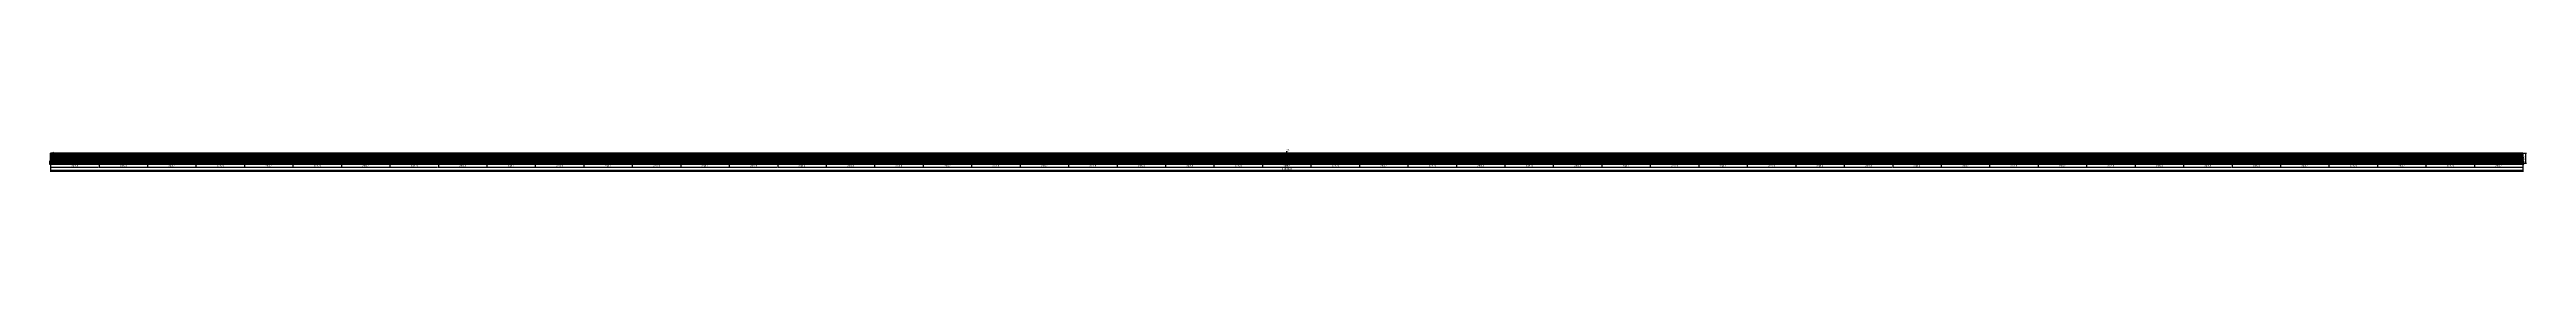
# Model space of a CAD drawing. Header units: metres. Extents: x 12791 to 25227, y 13116 to 13229.
import ezdxf

# ---------------------------------------------------------------- set-up
doc = ezdxf.new("R2010")
doc.units = ezdxf.units.M
for name, color, linetype in [('BARRA DE ANCORAGEM', 251, 'CONTINUOUS'), ('barrote', 251, 'CONTINUOUS'), ('CONCRETO', 251, 'CONTINUOUS'), ('COTA', 241, 'CONTINUOUS'), ('cotas', 4, 'CONTINUOUS'), ('Demarcação 1', 251, 'CONTINUOUS'), ('Demarcação 2', 254, 'CONTINUOUS'), ('Hachura', 251, 'CONTINUOUS'), ('HACHURA MADEIRAS', 1, 'CONTINUOUS'), ('Laje_Perimetro', 7, 'CONTINUOUS'), ('material do compensado', 7, 'CONTINUOUS'), ('NOMENCLATURA', 7, 'CONTINUOUS'), ('Painéis', 200, 'CONTINUOUS'), ('PONTALETE', 7, 'CONTINUOUS'), ('presilha', 1, 'CONTINUOUS'), ('Reaproveitamento', 251, 'CONTINUOUS'), ('SARR_3.5x7', 81, 'CONTINUOUS'), ('SCO-___-LAJ', 2, 'CONTINUOUS'), ('TENSOR', 3, 'CONTINUOUS'), ('texto', 7, 'CONTINUOUS'), ('Texto Qtd Sarr', 242, 'CONTINUOUS')]:
    doc.layers.add(name, color=color, linetype=linetype)
doc.styles.add('STR_STANDARD', font='arial.ttf')
doc.dimstyles.new('EZ DXF', dxfattribs={"dimtxt": 10, "dimasz": 3.5, "dimexe": 3, "dimexo": 1.5, "dimgap": 1, "dimtad": 1, "dimdec": 1, "dimdsep": 46, "dimcen": 2.5, "dimazin": 3, "dimtfac": 1, "dimtmove": 0, "dimatfit": 3})

msp = doc.modelspace()

# ---------------------------------------------------------------- hatches: boundary and pattern name
at = {"layer": 'Hachura'}
h = msp.add_hatch(color=3, dxfattribs=at)
h.dxf.hatch_style = 1
h.paths.add_polyline_path([(12795.5914, 13158.9905), (13038.9914, 13158.9905), (13038.9914, 13208.9905), (12795.5914, 13208.9905)])
h = msp.add_hatch(dxfattribs=at)
h.set_pattern_fill('ANSI31', scale=0.5)
h.paths.add_polyline_path([(12795.5914, 13158.9905), (13038.9914, 13158.9905), (13038.9914, 13208.9905), (12795.5914, 13208.9905)])
h = msp.add_hatch(color=3, dxfattribs=at)
h.dxf.hatch_style = 1
h.paths.add_polyline_path([(12795.5914, 13158.9905), (13038.9914, 13158.9905), (13038.9914, 13208.9905), (12795.5914, 13208.9905)])
h = msp.add_hatch(dxfattribs=at)
h.set_pattern_fill('ANSI31', scale=0.5)
h.paths.add_polyline_path([(12795.5914, 13158.9905), (13038.9914, 13158.9905), (13038.9914, 13208.9905), (12795.5914, 13208.9905)])
h = msp.add_hatch(color=3, dxfattribs=at)
h.dxf.hatch_style = 1
h.paths.add_polyline_path([(13038.9914, 13158.9905), (13282.3914, 13158.9905), (13282.3914, 13208.9905), (13038.9914, 13208.9905)])
h = msp.add_hatch(dxfattribs=at)
h.set_pattern_fill('ANSI31', scale=0.5)
h.paths.add_polyline_path([(13038.9914, 13158.9905), (13282.3914, 13158.9905), (13282.3914, 13208.9905), (13038.9914, 13208.9905)])
h = msp.add_hatch(color=3, dxfattribs=at)
h.dxf.hatch_style = 1
h.paths.add_polyline_path([(13038.9914, 13158.9905), (13282.3914, 13158.9905), (13282.3914, 13208.9905), (13038.9914, 13208.9905)])
h = msp.add_hatch(dxfattribs=at)
h.set_pattern_fill('ANSI31', scale=0.5)
h.paths.add_polyline_path([(13038.9914, 13158.9905), (13282.3914, 13158.9905), (13282.3914, 13208.9905), (13038.9914, 13208.9905)])
h = msp.add_hatch(color=3, dxfattribs=at)
h.dxf.hatch_style = 1
h.paths.add_polyline_path([(13282.3914, 13158.9905), (13525.7914, 13158.9905), (13525.7914, 13208.9905), (13282.3914, 13208.9905)])
h = msp.add_hatch(dxfattribs=at)
h.set_pattern_fill('ANSI31', scale=0.5)
h.paths.add_polyline_path([(13282.3914, 13158.9905), (13525.7914, 13158.9905), (13525.7914, 13208.9905), (13282.3914, 13208.9905)])
h = msp.add_hatch(color=3, dxfattribs=at)
h.dxf.hatch_style = 1
h.paths.add_polyline_path([(13282.3914, 13158.9905), (13525.7914, 13158.9905), (13525.7914, 13208.9905), (13282.3914, 13208.9905)])
h = msp.add_hatch(dxfattribs=at)
h.set_pattern_fill('ANSI31', scale=0.5)
h.paths.add_polyline_path([(13282.3914, 13158.9905), (13525.7914, 13158.9905), (13525.7914, 13208.9905), (13282.3914, 13208.9905)])
h = msp.add_hatch(color=3, dxfattribs=at)
h.dxf.hatch_style = 1
h.paths.add_polyline_path([(13525.7914, 13158.9905), (13769.1914, 13158.9905), (13769.1914, 13208.9905), (13525.7914, 13208.9905)])
h = msp.add_hatch(dxfattribs=at)
h.set_pattern_fill('ANSI31', scale=0.5)
h.paths.add_polyline_path([(13525.7914, 13158.9905), (13769.1914, 13158.9905), (13769.1914, 13208.9905), (13525.7914, 13208.9905)])
h = msp.add_hatch(color=3, dxfattribs=at)
h.dxf.hatch_style = 1
h.paths.add_polyline_path([(13525.7914, 13158.9905), (13769.1914, 13158.9905), (13769.1914, 13208.9905), (13525.7914, 13208.9905)])
h = msp.add_hatch(dxfattribs=at)
h.set_pattern_fill('ANSI31', scale=0.5)
h.paths.add_polyline_path([(13525.7914, 13158.9905), (13769.1914, 13158.9905), (13769.1914, 13208.9905), (13525.7914, 13208.9905)])
h = msp.add_hatch(color=3, dxfattribs=at)
h.dxf.hatch_style = 1
h.paths.add_polyline_path([(13769.1914, 13158.9905), (14012.5914, 13158.9905), (14012.5914, 13208.9905), (13769.1914, 13208.9905)])
h = msp.add_hatch(dxfattribs=at)
h.set_pattern_fill('ANSI31', scale=0.5)
h.paths.add_polyline_path([(13769.1914, 13158.9905), (14012.5914, 13158.9905), (14012.5914, 13208.9905), (13769.1914, 13208.9905)])
h = msp.add_hatch(color=3, dxfattribs=at)
h.dxf.hatch_style = 1
h.paths.add_polyline_path([(13769.1914, 13158.9905), (14012.5914, 13158.9905), (14012.5914, 13208.9905), (13769.1914, 13208.9905)])
h = msp.add_hatch(dxfattribs=at)
h.set_pattern_fill('ANSI31', scale=0.5)
h.paths.add_polyline_path([(13769.1914, 13158.9905), (14012.5914, 13158.9905), (14012.5914, 13208.9905), (13769.1914, 13208.9905)])
h = msp.add_hatch(color=3, dxfattribs=at)
h.dxf.hatch_style = 1
h.paths.add_polyline_path([(14012.5914, 13158.9905), (14255.9914, 13158.9905), (14255.9914, 13208.9905), (14012.5914, 13208.9905)])
h = msp.add_hatch(dxfattribs=at)
h.set_pattern_fill('ANSI31', scale=0.5)
h.paths.add_polyline_path([(14012.5914, 13158.9905), (14255.9914, 13158.9905), (14255.9914, 13208.9905), (14012.5914, 13208.9905)])
h = msp.add_hatch(color=3, dxfattribs=at)
h.dxf.hatch_style = 1
h.paths.add_polyline_path([(14012.5914, 13158.9905), (14255.9914, 13158.9905), (14255.9914, 13208.9905), (14012.5914, 13208.9905)])
h = msp.add_hatch(dxfattribs=at)
h.set_pattern_fill('ANSI31', scale=0.5)
h.paths.add_polyline_path([(14012.5914, 13158.9905), (14255.9914, 13158.9905), (14255.9914, 13208.9905), (14012.5914, 13208.9905)])
h = msp.add_hatch(color=3, dxfattribs=at)
h.dxf.hatch_style = 1
h.paths.add_polyline_path([(14255.9914, 13158.9905), (14499.3914, 13158.9905), (14499.3914, 13208.9905), (14255.9914, 13208.9905)])
h = msp.add_hatch(dxfattribs=at)
h.set_pattern_fill('ANSI31', scale=0.5)
h.paths.add_polyline_path([(14255.9914, 13158.9905), (14499.3914, 13158.9905), (14499.3914, 13208.9905), (14255.9914, 13208.9905)])
h = msp.add_hatch(color=3, dxfattribs=at)
h.dxf.hatch_style = 1
h.paths.add_polyline_path([(14255.9914, 13158.9905), (14499.3914, 13158.9905), (14499.3914, 13208.9905), (14255.9914, 13208.9905)])
h = msp.add_hatch(dxfattribs=at)
h.set_pattern_fill('ANSI31', scale=0.5)
h.paths.add_polyline_path([(14255.9914, 13158.9905), (14499.3914, 13158.9905), (14499.3914, 13208.9905), (14255.9914, 13208.9905)])
h = msp.add_hatch(color=3, dxfattribs=at)
h.dxf.hatch_style = 1
h.paths.add_polyline_path([(14499.3914, 13158.9905), (14742.7914, 13158.9905), (14742.7914, 13208.9905), (14499.3914, 13208.9905)])
h = msp.add_hatch(dxfattribs=at)
h.set_pattern_fill('ANSI31', scale=0.5)
h.paths.add_polyline_path([(14499.3914, 13158.9905), (14742.7914, 13158.9905), (14742.7914, 13208.9905), (14499.3914, 13208.9905)])
h = msp.add_hatch(color=3, dxfattribs=at)
h.dxf.hatch_style = 1
h.paths.add_polyline_path([(14499.3914, 13158.9905), (14742.7914, 13158.9905), (14742.7914, 13208.9905), (14499.3914, 13208.9905)])
h = msp.add_hatch(dxfattribs=at)
h.set_pattern_fill('ANSI31', scale=0.5)
h.paths.add_polyline_path([(14499.3914, 13158.9905), (14742.7914, 13158.9905), (14742.7914, 13208.9905), (14499.3914, 13208.9905)])
h = msp.add_hatch(color=3, dxfattribs=at)
h.dxf.hatch_style = 1
h.paths.add_polyline_path([(14742.7914, 13158.9905), (14986.1914, 13158.9905), (14986.1914, 13208.9905), (14742.7914, 13208.9905)])
h = msp.add_hatch(dxfattribs=at)
h.set_pattern_fill('ANSI31', scale=0.5)
h.paths.add_polyline_path([(14742.7914, 13158.9905), (14986.1914, 13158.9905), (14986.1914, 13208.9905), (14742.7914, 13208.9905)])
h = msp.add_hatch(color=3, dxfattribs=at)
h.dxf.hatch_style = 1
h.paths.add_polyline_path([(14742.7914, 13158.9905), (14986.1914, 13158.9905), (14986.1914, 13208.9905), (14742.7914, 13208.9905)])
h = msp.add_hatch(dxfattribs=at)
h.set_pattern_fill('ANSI31', scale=0.5)
h.paths.add_polyline_path([(14742.7914, 13158.9905), (14986.1914, 13158.9905), (14986.1914, 13208.9905), (14742.7914, 13208.9905)])
h = msp.add_hatch(color=3, dxfattribs=at)
h.dxf.hatch_style = 1
h.paths.add_polyline_path([(14986.1914, 13158.9905), (15229.5914, 13158.9905), (15229.5914, 13208.9905), (14986.1914, 13208.9905)])
h = msp.add_hatch(dxfattribs=at)
h.set_pattern_fill('ANSI31', scale=0.5)
h.paths.add_polyline_path([(14986.1914, 13158.9905), (15229.5914, 13158.9905), (15229.5914, 13208.9905), (14986.1914, 13208.9905)])
h = msp.add_hatch(color=3, dxfattribs=at)
h.dxf.hatch_style = 1
h.paths.add_polyline_path([(14986.1914, 13158.9905), (15229.5914, 13158.9905), (15229.5914, 13208.9905), (14986.1914, 13208.9905)])
h = msp.add_hatch(dxfattribs=at)
h.set_pattern_fill('ANSI31', scale=0.5)
h.paths.add_polyline_path([(14986.1914, 13158.9905), (15229.5914, 13158.9905), (15229.5914, 13208.9905), (14986.1914, 13208.9905)])
h = msp.add_hatch(color=3, dxfattribs=at)
h.dxf.hatch_style = 1
h.paths.add_polyline_path([(15229.5914, 13158.9905), (15472.9914, 13158.9905), (15472.9914, 13208.9905), (15229.5914, 13208.9905)])
h = msp.add_hatch(dxfattribs=at)
h.set_pattern_fill('ANSI31', scale=0.5)
h.paths.add_polyline_path([(15229.5914, 13158.9905), (15472.9914, 13158.9905), (15472.9914, 13208.9905), (15229.5914, 13208.9905)])
h = msp.add_hatch(color=3, dxfattribs=at)
h.dxf.hatch_style = 1
h.paths.add_polyline_path([(15229.5914, 13158.9905), (15472.9914, 13158.9905), (15472.9914, 13208.9905), (15229.5914, 13208.9905)])
h = msp.add_hatch(dxfattribs=at)
h.set_pattern_fill('ANSI31', scale=0.5)
h.paths.add_polyline_path([(15229.5914, 13158.9905), (15472.9914, 13158.9905), (15472.9914, 13208.9905), (15229.5914, 13208.9905)])
h = msp.add_hatch(color=3, dxfattribs=at)
h.dxf.hatch_style = 1
h.paths.add_polyline_path([(15472.9914, 13158.9905), (15716.3914, 13158.9905), (15716.3914, 13208.9905), (15472.9914, 13208.9905)])
h = msp.add_hatch(dxfattribs=at)
h.set_pattern_fill('ANSI31', scale=0.5)
h.paths.add_polyline_path([(15472.9914, 13158.9905), (15716.3914, 13158.9905), (15716.3914, 13208.9905), (15472.9914, 13208.9905)])
h = msp.add_hatch(color=3, dxfattribs=at)
h.dxf.hatch_style = 1
h.paths.add_polyline_path([(15472.9914, 13158.9905), (15716.3914, 13158.9905), (15716.3914, 13208.9905), (15472.9914, 13208.9905)])
h = msp.add_hatch(dxfattribs=at)
h.set_pattern_fill('ANSI31', scale=0.5)
h.paths.add_polyline_path([(15472.9914, 13158.9905), (15716.3914, 13158.9905), (15716.3914, 13208.9905), (15472.9914, 13208.9905)])
h = msp.add_hatch(color=3, dxfattribs=at)
h.dxf.hatch_style = 1
h.paths.add_polyline_path([(15716.3914, 13158.9905), (15959.7914, 13158.9905), (15959.7914, 13208.9905), (15716.3914, 13208.9905)])
h = msp.add_hatch(dxfattribs=at)
h.set_pattern_fill('ANSI31', scale=0.5)
h.paths.add_polyline_path([(15716.3914, 13158.9905), (15959.7914, 13158.9905), (15959.7914, 13208.9905), (15716.3914, 13208.9905)])
h = msp.add_hatch(color=3, dxfattribs=at)
h.dxf.hatch_style = 1
h.paths.add_polyline_path([(15716.3914, 13158.9905), (15959.7914, 13158.9905), (15959.7914, 13208.9905), (15716.3914, 13208.9905)])
h = msp.add_hatch(dxfattribs=at)
h.set_pattern_fill('ANSI31', scale=0.5)
h.paths.add_polyline_path([(15716.3914, 13158.9905), (15959.7914, 13158.9905), (15959.7914, 13208.9905), (15716.3914, 13208.9905)])
h = msp.add_hatch(color=3, dxfattribs=at)
h.dxf.hatch_style = 1
h.paths.add_polyline_path([(15959.7914, 13158.9905), (16203.1914, 13158.9905), (16203.1914, 13208.9905), (15959.7914, 13208.9905)])
h = msp.add_hatch(dxfattribs=at)
h.set_pattern_fill('ANSI31', scale=0.5)
h.paths.add_polyline_path([(15959.7914, 13158.9905), (16203.1914, 13158.9905), (16203.1914, 13208.9905), (15959.7914, 13208.9905)])
h = msp.add_hatch(color=3, dxfattribs=at)
h.dxf.hatch_style = 1
h.paths.add_polyline_path([(15959.7914, 13158.9905), (16203.1914, 13158.9905), (16203.1914, 13208.9905), (15959.7914, 13208.9905)])
h = msp.add_hatch(dxfattribs=at)
h.set_pattern_fill('ANSI31', scale=0.5)
h.paths.add_polyline_path([(15959.7914, 13158.9905), (16203.1914, 13158.9905), (16203.1914, 13208.9905), (15959.7914, 13208.9905)])
h = msp.add_hatch(color=3, dxfattribs=at)
h.dxf.hatch_style = 1
h.paths.add_polyline_path([(16203.1914, 13158.9905), (16446.5914, 13158.9905), (16446.5914, 13208.9905), (16203.1914, 13208.9905)])
h = msp.add_hatch(dxfattribs=at)
h.set_pattern_fill('ANSI31', scale=0.5)
h.paths.add_polyline_path([(16203.1914, 13158.9905), (16446.5914, 13158.9905), (16446.5914, 13208.9905), (16203.1914, 13208.9905)])
h = msp.add_hatch(color=3, dxfattribs=at)
h.dxf.hatch_style = 1
h.paths.add_polyline_path([(16203.1914, 13158.9905), (16446.5914, 13158.9905), (16446.5914, 13208.9905), (16203.1914, 13208.9905)])
h = msp.add_hatch(dxfattribs=at)
h.set_pattern_fill('ANSI31', scale=0.5)
h.paths.add_polyline_path([(16203.1914, 13158.9905), (16446.5914, 13158.9905), (16446.5914, 13208.9905), (16203.1914, 13208.9905)])
h = msp.add_hatch(color=3, dxfattribs=at)
h.dxf.hatch_style = 1
h.paths.add_polyline_path([(16446.5914, 13158.9905), (16689.9914, 13158.9905), (16689.9914, 13208.9905), (16446.5914, 13208.9905)])
h = msp.add_hatch(dxfattribs=at)
h.set_pattern_fill('ANSI31', scale=0.5)
h.paths.add_polyline_path([(16446.5914, 13158.9905), (16689.9914, 13158.9905), (16689.9914, 13208.9905), (16446.5914, 13208.9905)])
h = msp.add_hatch(color=3, dxfattribs=at)
h.dxf.hatch_style = 1
h.paths.add_polyline_path([(16446.5914, 13158.9905), (16689.9914, 13158.9905), (16689.9914, 13208.9905), (16446.5914, 13208.9905)])
h = msp.add_hatch(dxfattribs=at)
h.set_pattern_fill('ANSI31', scale=0.5)
h.paths.add_polyline_path([(16446.5914, 13158.9905), (16689.9914, 13158.9905), (16689.9914, 13208.9905), (16446.5914, 13208.9905)])
h = msp.add_hatch(color=3, dxfattribs=at)
h.dxf.hatch_style = 1
h.paths.add_polyline_path([(16689.9914, 13158.9905), (16933.3914, 13158.9905), (16933.3914, 13208.9905), (16689.9914, 13208.9905)])
h = msp.add_hatch(dxfattribs=at)
h.set_pattern_fill('ANSI31', scale=0.5)
h.paths.add_polyline_path([(16689.9914, 13158.9905), (16933.3914, 13158.9905), (16933.3914, 13208.9905), (16689.9914, 13208.9905)])
h = msp.add_hatch(color=3, dxfattribs=at)
h.dxf.hatch_style = 1
h.paths.add_polyline_path([(16689.9914, 13158.9905), (16933.3914, 13158.9905), (16933.3914, 13208.9905), (16689.9914, 13208.9905)])
h = msp.add_hatch(dxfattribs=at)
h.set_pattern_fill('ANSI31', scale=0.5)
h.paths.add_polyline_path([(16689.9914, 13158.9905), (16933.3914, 13158.9905), (16933.3914, 13208.9905), (16689.9914, 13208.9905)])
h = msp.add_hatch(color=3, dxfattribs=at)
h.dxf.hatch_style = 1
h.paths.add_polyline_path([(16933.3914, 13158.9905), (17176.7914, 13158.9905), (17176.7914, 13208.9905), (16933.3914, 13208.9905)])
h = msp.add_hatch(dxfattribs=at)
h.set_pattern_fill('ANSI31', scale=0.5)
h.paths.add_polyline_path([(16933.3914, 13158.9905), (17176.7914, 13158.9905), (17176.7914, 13208.9905), (16933.3914, 13208.9905)])
h = msp.add_hatch(color=3, dxfattribs=at)
h.dxf.hatch_style = 1
h.paths.add_polyline_path([(16933.3914, 13158.9905), (17176.7914, 13158.9905), (17176.7914, 13208.9905), (16933.3914, 13208.9905)])
h = msp.add_hatch(dxfattribs=at)
h.set_pattern_fill('ANSI31', scale=0.5)
h.paths.add_polyline_path([(16933.3914, 13158.9905), (17176.7914, 13158.9905), (17176.7914, 13208.9905), (16933.3914, 13208.9905)])
h = msp.add_hatch(color=3, dxfattribs=at)
h.dxf.hatch_style = 1
h.paths.add_polyline_path([(17176.7914, 13158.9905), (17420.1914, 13158.9905), (17420.1914, 13208.9905), (17176.7914, 13208.9905)])
h = msp.add_hatch(dxfattribs=at)
h.set_pattern_fill('ANSI31', scale=0.5)
h.paths.add_polyline_path([(17176.7914, 13158.9905), (17420.1914, 13158.9905), (17420.1914, 13208.9905), (17176.7914, 13208.9905)])
h = msp.add_hatch(color=3, dxfattribs=at)
h.dxf.hatch_style = 1
h.paths.add_polyline_path([(17176.7914, 13158.9905), (17420.1914, 13158.9905), (17420.1914, 13208.9905), (17176.7914, 13208.9905)])
h = msp.add_hatch(dxfattribs=at)
h.set_pattern_fill('ANSI31', scale=0.5)
h.paths.add_polyline_path([(17176.7914, 13158.9905), (17420.1914, 13158.9905), (17420.1914, 13208.9905), (17176.7914, 13208.9905)])
h = msp.add_hatch(color=3, dxfattribs=at)
h.dxf.hatch_style = 1
h.paths.add_polyline_path([(17420.1914, 13158.9905), (17663.5914, 13158.9905), (17663.5914, 13208.9905), (17420.1914, 13208.9905)])
h = msp.add_hatch(dxfattribs=at)
h.set_pattern_fill('ANSI31', scale=0.5)
h.paths.add_polyline_path([(17420.1914, 13158.9905), (17663.5914, 13158.9905), (17663.5914, 13208.9905), (17420.1914, 13208.9905)])
h = msp.add_hatch(color=3, dxfattribs=at)
h.dxf.hatch_style = 1
h.paths.add_polyline_path([(17420.1914, 13158.9905), (17663.5914, 13158.9905), (17663.5914, 13208.9905), (17420.1914, 13208.9905)])
h = msp.add_hatch(dxfattribs=at)
h.set_pattern_fill('ANSI31', scale=0.5)
h.paths.add_polyline_path([(17420.1914, 13158.9905), (17663.5914, 13158.9905), (17663.5914, 13208.9905), (17420.1914, 13208.9905)])
h = msp.add_hatch(color=3, dxfattribs=at)
h.dxf.hatch_style = 1
h.paths.add_polyline_path([(17663.5914, 13158.9905), (17906.9914, 13158.9905), (17906.9914, 13208.9905), (17663.5914, 13208.9905)])
h = msp.add_hatch(dxfattribs=at)
h.set_pattern_fill('ANSI31', scale=0.5)
h.paths.add_polyline_path([(17663.5914, 13158.9905), (17906.9914, 13158.9905), (17906.9914, 13208.9905), (17663.5914, 13208.9905)])
h = msp.add_hatch(color=3, dxfattribs=at)
h.dxf.hatch_style = 1
h.paths.add_polyline_path([(17663.5914, 13158.9905), (17906.9914, 13158.9905), (17906.9914, 13208.9905), (17663.5914, 13208.9905)])
h = msp.add_hatch(dxfattribs=at)
h.set_pattern_fill('ANSI31', scale=0.5)
h.paths.add_polyline_path([(17663.5914, 13158.9905), (17906.9914, 13158.9905), (17906.9914, 13208.9905), (17663.5914, 13208.9905)])
h = msp.add_hatch(color=3, dxfattribs=at)
h.dxf.hatch_style = 1
h.paths.add_polyline_path([(17906.9914, 13158.9905), (18150.3914, 13158.9905), (18150.3914, 13208.9905), (17906.9914, 13208.9905)])
h = msp.add_hatch(dxfattribs=at)
h.set_pattern_fill('ANSI31', scale=0.5)
h.paths.add_polyline_path([(17906.9914, 13158.9905), (18150.3914, 13158.9905), (18150.3914, 13208.9905), (17906.9914, 13208.9905)])
h = msp.add_hatch(color=3, dxfattribs=at)
h.dxf.hatch_style = 1
h.paths.add_polyline_path([(17906.9914, 13158.9905), (18150.3914, 13158.9905), (18150.3914, 13208.9905), (17906.9914, 13208.9905)])
h = msp.add_hatch(dxfattribs=at)
h.set_pattern_fill('ANSI31', scale=0.5)
h.paths.add_polyline_path([(17906.9914, 13158.9905), (18150.3914, 13158.9905), (18150.3914, 13208.9905), (17906.9914, 13208.9905)])
h = msp.add_hatch(color=3, dxfattribs=at)
h.dxf.hatch_style = 1
h.paths.add_polyline_path([(18150.3914, 13158.9905), (18393.7914, 13158.9905), (18393.7914, 13208.9905), (18150.3914, 13208.9905)])
h = msp.add_hatch(dxfattribs=at)
h.set_pattern_fill('ANSI31', scale=0.5)
h.paths.add_polyline_path([(18150.3914, 13158.9905), (18393.7914, 13158.9905), (18393.7914, 13208.9905), (18150.3914, 13208.9905)])
h = msp.add_hatch(color=3, dxfattribs=at)
h.dxf.hatch_style = 1
h.paths.add_polyline_path([(18150.3914, 13158.9905), (18393.7914, 13158.9905), (18393.7914, 13208.9905), (18150.3914, 13208.9905)])
h = msp.add_hatch(dxfattribs=at)
h.set_pattern_fill('ANSI31', scale=0.5)
h.paths.add_polyline_path([(18150.3914, 13158.9905), (18393.7914, 13158.9905), (18393.7914, 13208.9905), (18150.3914, 13208.9905)])
h = msp.add_hatch(color=3, dxfattribs=at)
h.dxf.hatch_style = 1
h.paths.add_polyline_path([(18393.7914, 13158.9905), (18637.1914, 13158.9905), (18637.1914, 13208.9905), (18393.7914, 13208.9905)])
h = msp.add_hatch(dxfattribs=at)
h.set_pattern_fill('ANSI31', scale=0.5)
h.paths.add_polyline_path([(18393.7914, 13158.9905), (18637.1914, 13158.9905), (18637.1914, 13208.9905), (18393.7914, 13208.9905)])
h = msp.add_hatch(color=3, dxfattribs=at)
h.dxf.hatch_style = 1
h.paths.add_polyline_path([(18393.7914, 13158.9905), (18637.1914, 13158.9905), (18637.1914, 13208.9905), (18393.7914, 13208.9905)])
h = msp.add_hatch(dxfattribs=at)
h.set_pattern_fill('ANSI31', scale=0.5)
h.paths.add_polyline_path([(18393.7914, 13158.9905), (18637.1914, 13158.9905), (18637.1914, 13208.9905), (18393.7914, 13208.9905)])
h = msp.add_hatch(color=3, dxfattribs=at)
h.dxf.hatch_style = 1
h.paths.add_polyline_path([(18637.1914, 13158.9905), (18880.5914, 13158.9905), (18880.5914, 13208.9905), (18637.1914, 13208.9905)])
h = msp.add_hatch(dxfattribs=at)
h.set_pattern_fill('ANSI31', scale=0.5)
h.paths.add_polyline_path([(18637.1914, 13158.9905), (18880.5914, 13158.9905), (18880.5914, 13208.9905), (18637.1914, 13208.9905)])
h = msp.add_hatch(color=3, dxfattribs=at)
h.dxf.hatch_style = 1
h.paths.add_polyline_path([(18637.1914, 13158.9905), (18880.5914, 13158.9905), (18880.5914, 13208.9905), (18637.1914, 13208.9905)])
h = msp.add_hatch(dxfattribs=at)
h.set_pattern_fill('ANSI31', scale=0.5)
h.paths.add_polyline_path([(18637.1914, 13158.9905), (18880.5914, 13158.9905), (18880.5914, 13208.9905), (18637.1914, 13208.9905)])
h = msp.add_hatch(color=3, dxfattribs=at)
h.dxf.hatch_style = 1
h.paths.add_polyline_path([(18880.5914, 13158.9905), (19123.9914, 13158.9905), (19123.9914, 13208.9905), (18880.5914, 13208.9905)])
h = msp.add_hatch(dxfattribs=at)
h.set_pattern_fill('ANSI31', scale=0.5)
h.paths.add_polyline_path([(18880.5914, 13158.9905), (19123.9914, 13158.9905), (19123.9914, 13208.9905), (18880.5914, 13208.9905)])
h = msp.add_hatch(color=3, dxfattribs=at)
h.dxf.hatch_style = 1
h.paths.add_polyline_path([(18880.5914, 13158.9905), (19123.9914, 13158.9905), (19123.9914, 13208.9905), (18880.5914, 13208.9905)])
h = msp.add_hatch(dxfattribs=at)
h.set_pattern_fill('ANSI31', scale=0.5)
h.paths.add_polyline_path([(18880.5914, 13158.9905), (19123.9914, 13158.9905), (19123.9914, 13208.9905), (18880.5914, 13208.9905)])
h = msp.add_hatch(color=3, dxfattribs=at)
h.dxf.hatch_style = 1
h.paths.add_polyline_path([(19123.9914, 13158.9905), (19367.3914, 13158.9905), (19367.3914, 13208.9905), (19123.9914, 13208.9905)])
h = msp.add_hatch(dxfattribs=at)
h.set_pattern_fill('ANSI31', scale=0.5)
h.paths.add_polyline_path([(19123.9914, 13158.9905), (19367.3914, 13158.9905), (19367.3914, 13208.9905), (19123.9914, 13208.9905)])
h = msp.add_hatch(color=3, dxfattribs=at)
h.dxf.hatch_style = 1
h.paths.add_polyline_path([(19123.9914, 13158.9905), (19367.3914, 13158.9905), (19367.3914, 13208.9905), (19123.9914, 13208.9905)])
h = msp.add_hatch(dxfattribs=at)
h.set_pattern_fill('ANSI31', scale=0.5)
h.paths.add_polyline_path([(19123.9914, 13158.9905), (19367.3914, 13158.9905), (19367.3914, 13208.9905), (19123.9914, 13208.9905)])
h = msp.add_hatch(color=3, dxfattribs=at)
h.dxf.hatch_style = 1
h.paths.add_polyline_path([(19367.3914, 13158.9905), (19610.7914, 13158.9905), (19610.7914, 13208.9905), (19367.3914, 13208.9905)])
h = msp.add_hatch(dxfattribs=at)
h.set_pattern_fill('ANSI31', scale=0.5)
h.paths.add_polyline_path([(19367.3914, 13158.9905), (19610.7914, 13158.9905), (19610.7914, 13208.9905), (19367.3914, 13208.9905)])
h = msp.add_hatch(color=3, dxfattribs=at)
h.dxf.hatch_style = 1
h.paths.add_polyline_path([(19367.3914, 13158.9905), (19610.7914, 13158.9905), (19610.7914, 13208.9905), (19367.3914, 13208.9905)])
h = msp.add_hatch(dxfattribs=at)
h.set_pattern_fill('ANSI31', scale=0.5)
h.paths.add_polyline_path([(19367.3914, 13158.9905), (19610.7914, 13158.9905), (19610.7914, 13208.9905), (19367.3914, 13208.9905)])
h = msp.add_hatch(color=3, dxfattribs=at)
h.dxf.hatch_style = 1
h.paths.add_polyline_path([(19610.7914, 13158.9905), (19854.1914, 13158.9905), (19854.1914, 13208.9905), (19610.7914, 13208.9905)])
h = msp.add_hatch(dxfattribs=at)
h.set_pattern_fill('ANSI31', scale=0.5)
h.paths.add_polyline_path([(19610.7914, 13158.9905), (19854.1914, 13158.9905), (19854.1914, 13208.9905), (19610.7914, 13208.9905)])
h = msp.add_hatch(color=3, dxfattribs=at)
h.dxf.hatch_style = 1
h.paths.add_polyline_path([(19610.7914, 13158.9905), (19854.1914, 13158.9905), (19854.1914, 13208.9905), (19610.7914, 13208.9905)])
h = msp.add_hatch(dxfattribs=at)
h.set_pattern_fill('ANSI31', scale=0.5)
h.paths.add_polyline_path([(19610.7914, 13158.9905), (19854.1914, 13158.9905), (19854.1914, 13208.9905), (19610.7914, 13208.9905)])
h = msp.add_hatch(color=3, dxfattribs=at)
h.dxf.hatch_style = 1
h.paths.add_polyline_path([(19854.1914, 13158.9905), (20097.5914, 13158.9905), (20097.5914, 13208.9905), (19854.1914, 13208.9905)])
h = msp.add_hatch(dxfattribs=at)
h.set_pattern_fill('ANSI31', scale=0.5)
h.paths.add_polyline_path([(19854.1914, 13158.9905), (20097.5914, 13158.9905), (20097.5914, 13208.9905), (19854.1914, 13208.9905)])
h = msp.add_hatch(color=3, dxfattribs=at)
h.dxf.hatch_style = 1
h.paths.add_polyline_path([(19854.1914, 13158.9905), (20097.5914, 13158.9905), (20097.5914, 13208.9905), (19854.1914, 13208.9905)])
h = msp.add_hatch(dxfattribs=at)
h.set_pattern_fill('ANSI31', scale=0.5)
h.paths.add_polyline_path([(19854.1914, 13158.9905), (20097.5914, 13158.9905), (20097.5914, 13208.9905), (19854.1914, 13208.9905)])
h = msp.add_hatch(color=3, dxfattribs=at)
h.dxf.hatch_style = 1
h.paths.add_polyline_path([(20097.5914, 13158.9905), (20340.9914, 13158.9905), (20340.9914, 13208.9905), (20097.5914, 13208.9905)])
h = msp.add_hatch(dxfattribs=at)
h.set_pattern_fill('ANSI31', scale=0.5)
h.paths.add_polyline_path([(20097.5914, 13158.9905), (20340.9914, 13158.9905), (20340.9914, 13208.9905), (20097.5914, 13208.9905)])
h = msp.add_hatch(color=3, dxfattribs=at)
h.dxf.hatch_style = 1
h.paths.add_polyline_path([(20097.5914, 13158.9905), (20340.9914, 13158.9905), (20340.9914, 13208.9905), (20097.5914, 13208.9905)])
h = msp.add_hatch(dxfattribs=at)
h.set_pattern_fill('ANSI31', scale=0.5)
h.paths.add_polyline_path([(20097.5914, 13158.9905), (20340.9914, 13158.9905), (20340.9914, 13208.9905), (20097.5914, 13208.9905)])
h = msp.add_hatch(color=3, dxfattribs=at)
h.dxf.hatch_style = 1
h.paths.add_polyline_path([(20340.9914, 13158.9905), (20584.3914, 13158.9905), (20584.3914, 13208.9905), (20340.9914, 13208.9905)])
h = msp.add_hatch(dxfattribs=at)
h.set_pattern_fill('ANSI31', scale=0.5)
h.paths.add_polyline_path([(20340.9914, 13158.9905), (20584.3914, 13158.9905), (20584.3914, 13208.9905), (20340.9914, 13208.9905)])
h = msp.add_hatch(color=3, dxfattribs=at)
h.dxf.hatch_style = 1
h.paths.add_polyline_path([(20340.9914, 13158.9905), (20584.3914, 13158.9905), (20584.3914, 13208.9905), (20340.9914, 13208.9905)])
h = msp.add_hatch(dxfattribs=at)
h.set_pattern_fill('ANSI31', scale=0.5)
h.paths.add_polyline_path([(20340.9914, 13158.9905), (20584.3914, 13158.9905), (20584.3914, 13208.9905), (20340.9914, 13208.9905)])
h = msp.add_hatch(color=3, dxfattribs=at)
h.dxf.hatch_style = 1
h.paths.add_polyline_path([(20584.3914, 13158.9905), (20827.7914, 13158.9905), (20827.7914, 13208.9905), (20584.3914, 13208.9905)])
h = msp.add_hatch(dxfattribs=at)
h.set_pattern_fill('ANSI31', scale=0.5)
h.paths.add_polyline_path([(20584.3914, 13158.9905), (20827.7914, 13158.9905), (20827.7914, 13208.9905), (20584.3914, 13208.9905)])
h = msp.add_hatch(color=3, dxfattribs=at)
h.dxf.hatch_style = 1
h.paths.add_polyline_path([(20584.3914, 13158.9905), (20827.7914, 13158.9905), (20827.7914, 13208.9905), (20584.3914, 13208.9905)])
h = msp.add_hatch(dxfattribs=at)
h.set_pattern_fill('ANSI31', scale=0.5)
h.paths.add_polyline_path([(20584.3914, 13158.9905), (20827.7914, 13158.9905), (20827.7914, 13208.9905), (20584.3914, 13208.9905)])
h = msp.add_hatch(color=3, dxfattribs=at)
h.dxf.hatch_style = 1
h.paths.add_polyline_path([(20827.7914, 13158.9905), (21071.1914, 13158.9905), (21071.1914, 13208.9905), (20827.7914, 13208.9905)])
h = msp.add_hatch(dxfattribs=at)
h.set_pattern_fill('ANSI31', scale=0.5)
h.paths.add_polyline_path([(20827.7914, 13158.9905), (21071.1914, 13158.9905), (21071.1914, 13208.9905), (20827.7914, 13208.9905)])
h = msp.add_hatch(color=3, dxfattribs=at)
h.dxf.hatch_style = 1
h.paths.add_polyline_path([(20827.7914, 13158.9905), (21071.1914, 13158.9905), (21071.1914, 13208.9905), (20827.7914, 13208.9905)])
h = msp.add_hatch(dxfattribs=at)
h.set_pattern_fill('ANSI31', scale=0.5)
h.paths.add_polyline_path([(20827.7914, 13158.9905), (21071.1914, 13158.9905), (21071.1914, 13208.9905), (20827.7914, 13208.9905)])
h = msp.add_hatch(color=3, dxfattribs=at)
h.dxf.hatch_style = 1
h.paths.add_polyline_path([(21071.1914, 13158.9905), (21314.5914, 13158.9905), (21314.5914, 13208.9905), (21071.1914, 13208.9905)])
h = msp.add_hatch(dxfattribs=at)
h.set_pattern_fill('ANSI31', scale=0.5)
h.paths.add_polyline_path([(21071.1914, 13158.9905), (21314.5914, 13158.9905), (21314.5914, 13208.9905), (21071.1914, 13208.9905)])
h = msp.add_hatch(color=3, dxfattribs=at)
h.dxf.hatch_style = 1
h.paths.add_polyline_path([(21071.1914, 13158.9905), (21314.5914, 13158.9905), (21314.5914, 13208.9905), (21071.1914, 13208.9905)])
h = msp.add_hatch(dxfattribs=at)
h.set_pattern_fill('ANSI31', scale=0.5)
h.paths.add_polyline_path([(21071.1914, 13158.9905), (21314.5914, 13158.9905), (21314.5914, 13208.9905), (21071.1914, 13208.9905)])
h = msp.add_hatch(color=3, dxfattribs=at)
h.dxf.hatch_style = 1
h.paths.add_polyline_path([(21314.5914, 13158.9905), (21557.9914, 13158.9905), (21557.9914, 13208.9905), (21314.5914, 13208.9905)])
h = msp.add_hatch(dxfattribs=at)
h.set_pattern_fill('ANSI31', scale=0.5)
h.paths.add_polyline_path([(21314.5914, 13158.9905), (21557.9914, 13158.9905), (21557.9914, 13208.9905), (21314.5914, 13208.9905)])
h = msp.add_hatch(color=3, dxfattribs=at)
h.dxf.hatch_style = 1
h.paths.add_polyline_path([(21314.5914, 13158.9905), (21557.9914, 13158.9905), (21557.9914, 13208.9905), (21314.5914, 13208.9905)])
h = msp.add_hatch(dxfattribs=at)
h.set_pattern_fill('ANSI31', scale=0.5)
h.paths.add_polyline_path([(21314.5914, 13158.9905), (21557.9914, 13158.9905), (21557.9914, 13208.9905), (21314.5914, 13208.9905)])
h = msp.add_hatch(color=3, dxfattribs=at)
h.dxf.hatch_style = 1
h.paths.add_polyline_path([(21557.9914, 13158.9905), (21801.3914, 13158.9905), (21801.3914, 13208.9905), (21557.9914, 13208.9905)])
h = msp.add_hatch(dxfattribs=at)
h.set_pattern_fill('ANSI31', scale=0.5)
h.paths.add_polyline_path([(21557.9914, 13158.9905), (21801.3914, 13158.9905), (21801.3914, 13208.9905), (21557.9914, 13208.9905)])
h = msp.add_hatch(color=3, dxfattribs=at)
h.dxf.hatch_style = 1
h.paths.add_polyline_path([(21557.9914, 13158.9905), (21801.3914, 13158.9905), (21801.3914, 13208.9905), (21557.9914, 13208.9905)])
h = msp.add_hatch(dxfattribs=at)
h.set_pattern_fill('ANSI31', scale=0.5)
h.paths.add_polyline_path([(21557.9914, 13158.9905), (21801.3914, 13158.9905), (21801.3914, 13208.9905), (21557.9914, 13208.9905)])
h = msp.add_hatch(color=3, dxfattribs=at)
h.dxf.hatch_style = 1
h.paths.add_polyline_path([(21801.3914, 13158.9905), (22044.7914, 13158.9905), (22044.7914, 13208.9905), (21801.3914, 13208.9905)])
h = msp.add_hatch(dxfattribs=at)
h.set_pattern_fill('ANSI31', scale=0.5)
h.paths.add_polyline_path([(21801.3914, 13158.9905), (22044.7914, 13158.9905), (22044.7914, 13208.9905), (21801.3914, 13208.9905)])
h = msp.add_hatch(color=3, dxfattribs=at)
h.dxf.hatch_style = 1
h.paths.add_polyline_path([(21801.3914, 13158.9905), (22044.7914, 13158.9905), (22044.7914, 13208.9905), (21801.3914, 13208.9905)])
h = msp.add_hatch(dxfattribs=at)
h.set_pattern_fill('ANSI31', scale=0.5)
h.paths.add_polyline_path([(21801.3914, 13158.9905), (22044.7914, 13158.9905), (22044.7914, 13208.9905), (21801.3914, 13208.9905)])
h = msp.add_hatch(color=3, dxfattribs=at)
h.dxf.hatch_style = 1
h.paths.add_polyline_path([(22044.7914, 13158.9905), (22288.1914, 13158.9905), (22288.1914, 13208.9905), (22044.7914, 13208.9905)])
h = msp.add_hatch(dxfattribs=at)
h.set_pattern_fill('ANSI31', scale=0.5)
h.paths.add_polyline_path([(22044.7914, 13158.9905), (22288.1914, 13158.9905), (22288.1914, 13208.9905), (22044.7914, 13208.9905)])
h = msp.add_hatch(color=3, dxfattribs=at)
h.dxf.hatch_style = 1
h.paths.add_polyline_path([(22044.7914, 13158.9905), (22288.1914, 13158.9905), (22288.1914, 13208.9905), (22044.7914, 13208.9905)])
h = msp.add_hatch(dxfattribs=at)
h.set_pattern_fill('ANSI31', scale=0.5)
h.paths.add_polyline_path([(22044.7914, 13158.9905), (22288.1914, 13158.9905), (22288.1914, 13208.9905), (22044.7914, 13208.9905)])
h = msp.add_hatch(color=3, dxfattribs=at)
h.dxf.hatch_style = 1
h.paths.add_polyline_path([(22288.1914, 13158.9905), (22531.5914, 13158.9905), (22531.5914, 13208.9905), (22288.1914, 13208.9905)])
h = msp.add_hatch(dxfattribs=at)
h.set_pattern_fill('ANSI31', scale=0.5)
h.paths.add_polyline_path([(22288.1914, 13158.9905), (22531.5914, 13158.9905), (22531.5914, 13208.9905), (22288.1914, 13208.9905)])
h = msp.add_hatch(color=3, dxfattribs=at)
h.dxf.hatch_style = 1
h.paths.add_polyline_path([(22288.1914, 13158.9905), (22531.5914, 13158.9905), (22531.5914, 13208.9905), (22288.1914, 13208.9905)])
h = msp.add_hatch(dxfattribs=at)
h.set_pattern_fill('ANSI31', scale=0.5)
h.paths.add_polyline_path([(22288.1914, 13158.9905), (22531.5914, 13158.9905), (22531.5914, 13208.9905), (22288.1914, 13208.9905)])
h = msp.add_hatch(color=3, dxfattribs=at)
h.dxf.hatch_style = 1
h.paths.add_polyline_path([(22531.5914, 13158.9905), (22774.9914, 13158.9905), (22774.9914, 13208.9905), (22531.5914, 13208.9905)])
h = msp.add_hatch(dxfattribs=at)
h.set_pattern_fill('ANSI31', scale=0.5)
h.paths.add_polyline_path([(22531.5914, 13158.9905), (22774.9914, 13158.9905), (22774.9914, 13208.9905), (22531.5914, 13208.9905)])
h = msp.add_hatch(color=3, dxfattribs=at)
h.dxf.hatch_style = 1
h.paths.add_polyline_path([(22531.5914, 13158.9905), (22774.9914, 13158.9905), (22774.9914, 13208.9905), (22531.5914, 13208.9905)])
h = msp.add_hatch(dxfattribs=at)
h.set_pattern_fill('ANSI31', scale=0.5)
h.paths.add_polyline_path([(22531.5914, 13158.9905), (22774.9914, 13158.9905), (22774.9914, 13208.9905), (22531.5914, 13208.9905)])
h = msp.add_hatch(color=3, dxfattribs=at)
h.dxf.hatch_style = 1
h.paths.add_polyline_path([(22774.9914, 13158.9905), (23018.3914, 13158.9905), (23018.3914, 13208.9905), (22774.9914, 13208.9905)])
h = msp.add_hatch(dxfattribs=at)
h.set_pattern_fill('ANSI31', scale=0.5)
h.paths.add_polyline_path([(22774.9914, 13158.9905), (23018.3914, 13158.9905), (23018.3914, 13208.9905), (22774.9914, 13208.9905)])
h = msp.add_hatch(color=3, dxfattribs=at)
h.dxf.hatch_style = 1
h.paths.add_polyline_path([(22774.9914, 13158.9905), (23018.3914, 13158.9905), (23018.3914, 13208.9905), (22774.9914, 13208.9905)])
h = msp.add_hatch(dxfattribs=at)
h.set_pattern_fill('ANSI31', scale=0.5)
h.paths.add_polyline_path([(22774.9914, 13158.9905), (23018.3914, 13158.9905), (23018.3914, 13208.9905), (22774.9914, 13208.9905)])
h = msp.add_hatch(color=3, dxfattribs=at)
h.dxf.hatch_style = 1
h.paths.add_polyline_path([(23018.3914, 13158.9905), (23261.7914, 13158.9905), (23261.7914, 13208.9905), (23018.3914, 13208.9905)])
h = msp.add_hatch(dxfattribs=at)
h.set_pattern_fill('ANSI31', scale=0.5)
h.paths.add_polyline_path([(23018.3914, 13158.9905), (23261.7914, 13158.9905), (23261.7914, 13208.9905), (23018.3914, 13208.9905)])
h = msp.add_hatch(color=3, dxfattribs=at)
h.dxf.hatch_style = 1
h.paths.add_polyline_path([(23018.3914, 13158.9905), (23261.7914, 13158.9905), (23261.7914, 13208.9905), (23018.3914, 13208.9905)])
h = msp.add_hatch(dxfattribs=at)
h.set_pattern_fill('ANSI31', scale=0.5)
h.paths.add_polyline_path([(23018.3914, 13158.9905), (23261.7914, 13158.9905), (23261.7914, 13208.9905), (23018.3914, 13208.9905)])
h = msp.add_hatch(color=3, dxfattribs=at)
h.dxf.hatch_style = 1
h.paths.add_polyline_path([(23261.7914, 13158.9905), (23505.1914, 13158.9905), (23505.1914, 13208.9905), (23261.7914, 13208.9905)])
h = msp.add_hatch(dxfattribs=at)
h.set_pattern_fill('ANSI31', scale=0.5)
h.paths.add_polyline_path([(23261.7914, 13158.9905), (23505.1914, 13158.9905), (23505.1914, 13208.9905), (23261.7914, 13208.9905)])
h = msp.add_hatch(color=3, dxfattribs=at)
h.dxf.hatch_style = 1
h.paths.add_polyline_path([(23261.7914, 13158.9905), (23505.1914, 13158.9905), (23505.1914, 13208.9905), (23261.7914, 13208.9905)])
h = msp.add_hatch(dxfattribs=at)
h.set_pattern_fill('ANSI31', scale=0.5)
h.paths.add_polyline_path([(23261.7914, 13158.9905), (23505.1914, 13158.9905), (23505.1914, 13208.9905), (23261.7914, 13208.9905)])
h = msp.add_hatch(color=3, dxfattribs=at)
h.dxf.hatch_style = 1
h.paths.add_polyline_path([(23505.1914, 13158.9905), (23748.5914, 13158.9905), (23748.5914, 13208.9905), (23505.1914, 13208.9905)])
h = msp.add_hatch(dxfattribs=at)
h.set_pattern_fill('ANSI31', scale=0.5)
h.paths.add_polyline_path([(23505.1914, 13158.9905), (23748.5914, 13158.9905), (23748.5914, 13208.9905), (23505.1914, 13208.9905)])
h = msp.add_hatch(color=3, dxfattribs=at)
h.dxf.hatch_style = 1
h.paths.add_polyline_path([(23505.1914, 13158.9905), (23748.5914, 13158.9905), (23748.5914, 13208.9905), (23505.1914, 13208.9905)])
h = msp.add_hatch(dxfattribs=at)
h.set_pattern_fill('ANSI31', scale=0.5)
h.paths.add_polyline_path([(23505.1914, 13158.9905), (23748.5914, 13158.9905), (23748.5914, 13208.9905), (23505.1914, 13208.9905)])
h = msp.add_hatch(color=3, dxfattribs=at)
h.dxf.hatch_style = 1
h.paths.add_polyline_path([(23748.5914, 13158.9905), (23991.9914, 13158.9905), (23991.9914, 13208.9905), (23748.5914, 13208.9905)])
h = msp.add_hatch(dxfattribs=at)
h.set_pattern_fill('ANSI31', scale=0.5)
h.paths.add_polyline_path([(23748.5914, 13158.9905), (23991.9914, 13158.9905), (23991.9914, 13208.9905), (23748.5914, 13208.9905)])
h = msp.add_hatch(color=3, dxfattribs=at)
h.dxf.hatch_style = 1
h.paths.add_polyline_path([(23748.5914, 13158.9905), (23991.9914, 13158.9905), (23991.9914, 13208.9905), (23748.5914, 13208.9905)])
h = msp.add_hatch(dxfattribs=at)
h.set_pattern_fill('ANSI31', scale=0.5)
h.paths.add_polyline_path([(23748.5914, 13158.9905), (23991.9914, 13158.9905), (23991.9914, 13208.9905), (23748.5914, 13208.9905)])
h = msp.add_hatch(color=3, dxfattribs=at)
h.dxf.hatch_style = 1
h.paths.add_polyline_path([(23991.9914, 13158.9905), (24235.3914, 13158.9905), (24235.3914, 13208.9905), (23991.9914, 13208.9905)])
h = msp.add_hatch(dxfattribs=at)
h.set_pattern_fill('ANSI31', scale=0.5)
h.paths.add_polyline_path([(23991.9914, 13158.9905), (24235.3914, 13158.9905), (24235.3914, 13208.9905), (23991.9914, 13208.9905)])
h = msp.add_hatch(color=3, dxfattribs=at)
h.dxf.hatch_style = 1
h.paths.add_polyline_path([(23991.9914, 13158.9905), (24235.3914, 13158.9905), (24235.3914, 13208.9905), (23991.9914, 13208.9905)])
h = msp.add_hatch(dxfattribs=at)
h.set_pattern_fill('ANSI31', scale=0.5)
h.paths.add_polyline_path([(23991.9914, 13158.9905), (24235.3914, 13158.9905), (24235.3914, 13208.9905), (23991.9914, 13208.9905)])
h = msp.add_hatch(color=3, dxfattribs=at)
h.dxf.hatch_style = 1
h.paths.add_polyline_path([(24235.3914, 13158.9905), (24478.7914, 13158.9905), (24478.7914, 13208.9905), (24235.3914, 13208.9905)])
h = msp.add_hatch(dxfattribs=at)
h.set_pattern_fill('ANSI31', scale=0.5)
h.paths.add_polyline_path([(24235.3914, 13158.9905), (24478.7914, 13158.9905), (24478.7914, 13208.9905), (24235.3914, 13208.9905)])
h = msp.add_hatch(color=3, dxfattribs=at)
h.dxf.hatch_style = 1
h.paths.add_polyline_path([(24235.3914, 13158.9905), (24478.7914, 13158.9905), (24478.7914, 13208.9905), (24235.3914, 13208.9905)])
h = msp.add_hatch(dxfattribs=at)
h.set_pattern_fill('ANSI31', scale=0.5)
h.paths.add_polyline_path([(24235.3914, 13158.9905), (24478.7914, 13158.9905), (24478.7914, 13208.9905), (24235.3914, 13208.9905)])
h = msp.add_hatch(color=3, dxfattribs=at)
h.dxf.hatch_style = 1
h.paths.add_polyline_path([(24478.7914, 13158.9905), (24722.1914, 13158.9905), (24722.1914, 13208.9905), (24478.7914, 13208.9905)])
h = msp.add_hatch(dxfattribs=at)
h.set_pattern_fill('ANSI31', scale=0.5)
h.paths.add_polyline_path([(24478.7914, 13158.9905), (24722.1914, 13158.9905), (24722.1914, 13208.9905), (24478.7914, 13208.9905)])
h = msp.add_hatch(color=3, dxfattribs=at)
h.dxf.hatch_style = 1
h.paths.add_polyline_path([(24478.7914, 13158.9905), (24722.1914, 13158.9905), (24722.1914, 13208.9905), (24478.7914, 13208.9905)])
h = msp.add_hatch(dxfattribs=at)
h.set_pattern_fill('ANSI31', scale=0.5)
h.paths.add_polyline_path([(24478.7914, 13158.9905), (24722.1914, 13158.9905), (24722.1914, 13208.9905), (24478.7914, 13208.9905)])
h = msp.add_hatch(color=3, dxfattribs=at)
h.dxf.hatch_style = 1
h.paths.add_polyline_path([(24722.1914, 13158.9905), (24965.5914, 13158.9905), (24965.5914, 13208.9905), (24722.1914, 13208.9905)])
h = msp.add_hatch(dxfattribs=at)
h.set_pattern_fill('ANSI31', scale=0.5)
h.paths.add_polyline_path([(24722.1914, 13158.9905), (24965.5914, 13158.9905), (24965.5914, 13208.9905), (24722.1914, 13208.9905)])
h = msp.add_hatch(color=3, dxfattribs=at)
h.dxf.hatch_style = 1
h.paths.add_polyline_path([(24722.1914, 13158.9905), (24965.5914, 13158.9905), (24965.5914, 13208.9905), (24722.1914, 13208.9905)])
h = msp.add_hatch(dxfattribs=at)
h.set_pattern_fill('ANSI31', scale=0.5)
h.paths.add_polyline_path([(24722.1914, 13158.9905), (24965.5914, 13158.9905), (24965.5914, 13208.9905), (24722.1914, 13208.9905)])
h = msp.add_hatch(color=3, dxfattribs=at)
h.dxf.hatch_style = 1
h.paths.add_polyline_path([(24965.5914, 13158.9905), (25208.9914, 13158.9905), (25208.9914, 13208.9905), (24965.5914, 13208.9905)])
h = msp.add_hatch(dxfattribs=at)
h.set_pattern_fill('ANSI31', scale=0.5)
h.paths.add_polyline_path([(24965.5914, 13158.9905), (25208.9914, 13158.9905), (25208.9914, 13208.9905), (24965.5914, 13208.9905)])
h = msp.add_hatch(color=3, dxfattribs=at)
h.dxf.hatch_style = 1
h.paths.add_polyline_path([(24965.5914, 13158.9905), (25208.9914, 13158.9905), (25208.9914, 13208.9905), (24965.5914, 13208.9905)])
h = msp.add_hatch(dxfattribs=at)
h.set_pattern_fill('ANSI31', scale=0.5)
h.paths.add_polyline_path([(24965.5914, 13158.9905), (25208.9914, 13158.9905), (25208.9914, 13208.9905), (24965.5914, 13208.9905)])
at = {"layer": 'HACHURA MADEIRAS'}
h = msp.add_hatch(dxfattribs=at)
h.set_pattern_fill('ANSI31', scale=2)
h.paths.add_polyline_path([(12797.5914, 13160.9905), (12807.5914, 13160.9905), (12807.5914, 13170.9905), (12797.5914, 13170.9905)])
h = msp.add_hatch(dxfattribs=at)
h.set_pattern_fill('ANSI31', scale=2)
h.paths.add_polyline_path([(12797.5914, 13160.9905), (12807.5914, 13160.9905), (12807.5914, 13170.9905), (12797.5914, 13170.9905)])
at = {"layer": 'material do compensado'}
h = msp.add_hatch(dxfattribs=at)
h.set_pattern_fill('ANSI37', scale=2)
h.paths.add_polyline_path([(12808.5914, 13160.9905), (12817.5914, 13160.9905), (12817.5914, 13168.9905), (12808.5914, 13168.9905)])
h = msp.add_hatch(dxfattribs=at)
h.set_pattern_fill('ANSI37', scale=2)
h.paths.add_polyline_path([(12808.5914, 13160.9905), (12817.5914, 13160.9905), (12817.5914, 13168.9905), (12808.5914, 13168.9905)])
at = {"layer": 'Reaproveitamento'}
h = msp.add_hatch(dxfattribs=at)
h.set_pattern_fill('SOLID')
h.paths.add_polyline_path([(19002.2914, 13188.9905), (19012.2914, 13188.9905), (19012.2914, 13198.9905), (19002.2914, 13198.9905)])
h = msp.add_hatch(dxfattribs=at)
h.set_pattern_fill('SOLID')
h.paths.add_polyline_path([(19002.2914, 13188.9905), (19012.2914, 13188.9905), (19012.2914, 13198.9905), (19002.2914, 13198.9905)])

# ---------------------------------------------------------------- linework, layer by layer
at = {"layer": 'BARRA DE ANCORAGEM'}
msp.add_line((12800.5914, 13203.9905), (12810.5914, 13213.9905), dxfattribs=at)
msp.add_line((12800.5914, 13203.9905), (12810.5914, 13213.9905), dxfattribs=at)
at = {"layer": 'barrote'}
msp.add_line((12800.5914, 13171.4905), (25203.9914, 13171.4905), dxfattribs=at)
msp.add_line((12800.5914, 13171.4905), (25203.9914, 13171.4905), dxfattribs=at)
at = {"layer": 'CONCRETO'}
msp.add_solid([(18999.2914, 13160.9905), (19005.2914, 13160.9905), (18999.2914, 13156.9905), (19005.2914, 13156.9905)], dxfattribs=at)
msp.add_solid([(18999.2914, 13160.9905), (19005.2914, 13160.9905), (18999.2914, 13156.9905), (19005.2914, 13156.9905)], dxfattribs=at)
at = {"layer": 'Demarcação 1'}
msp.add_line((12795.5914, 13183.9905), (25208.9914, 13183.9905), dxfattribs=at)
msp.add_line((12795.5914, 13183.9905), (25208.9914, 13183.9905), dxfattribs=at)
at = {"layer": 'Demarcação 2'}
msp.add_line((15898.9414, 13158.9905), (15898.9414, 13208.9905), dxfattribs=at)
msp.add_line((15898.9414, 13158.9905), (15898.9414, 13208.9905), dxfattribs=at)
at = {"layer": 'Laje_Perimetro'}
msp.add_lwpolyline([(12790.5914, 13153.9905), (25213.9914, 13153.9905), (25213.9914, 13168.9905), (12790.5914, 13168.9905)], close=True, dxfattribs=at)
msp.add_lwpolyline([(12790.5914, 13153.9905), (25213.9914, 13153.9905), (25213.9914, 13168.9905), (12790.5914, 13168.9905)], close=True, dxfattribs=at)
at = {"layer": 'Painéis'}
for points in [[(12795.5914, 13158.9905), (12795.5914, 13208.9905)], [(12795.5914, 13158.9905), (13038.9914, 13158.9905), (13038.9914, 13208.9905), (12795.5914, 13208.9905)], [(12795.5914, 13208.9905), (25208.9914, 13208.9905)], [(12795.5914, 13158.9905), (12795.5914, 13208.9905)], [(12795.5914, 13158.9905), (13038.9914, 13158.9905), (13038.9914, 13208.9905), (12795.5914, 13208.9905)], [(12795.5914, 13208.9905), (25208.9914, 13208.9905)], [(13038.9914, 13158.9905), (13038.9914, 13208.9905)], [(13038.9914, 13158.9905), (13282.3914, 13158.9905), (13282.3914, 13208.9905), (13038.9914, 13208.9905)], [(13038.9914, 13158.9905), (13038.9914, 13208.9905)], [(13038.9914, 13158.9905), (13282.3914, 13158.9905), (13282.3914, 13208.9905), (13038.9914, 13208.9905)], [(13282.3914, 13158.9905), (13282.3914, 13208.9905)], [(13282.3914, 13158.9905), (13525.7914, 13158.9905), (13525.7914, 13208.9905), (13282.3914, 13208.9905)], [(13282.3914, 13158.9905), (13282.3914, 13208.9905)], [(13282.3914, 13158.9905), (13525.7914, 13158.9905), (13525.7914, 13208.9905), (13282.3914, 13208.9905)], [(13525.7914, 13158.9905), (13525.7914, 13208.9905)], [(13525.7914, 13158.9905), (13769.1914, 13158.9905), (13769.1914, 13208.9905), (13525.7914, 13208.9905)], [(13525.7914, 13158.9905), (13525.7914, 13208.9905)], [(13525.7914, 13158.9905), (13769.1914, 13158.9905), (13769.1914, 13208.9905), (13525.7914, 13208.9905)], [(13769.1914, 13158.9905), (13769.1914, 13208.9905)], [(13769.1914, 13158.9905), (14012.5914, 13158.9905), (14012.5914, 13208.9905), (13769.1914, 13208.9905)], [(13769.1914, 13158.9905), (13769.1914, 13208.9905)], [(13769.1914, 13158.9905), (14012.5914, 13158.9905), (14012.5914, 13208.9905), (13769.1914, 13208.9905)], [(14012.5914, 13158.9905), (14012.5914, 13208.9905)], [(14012.5914, 13158.9905), (14255.9914, 13158.9905), (14255.9914, 13208.9905), (14012.5914, 13208.9905)], [(14012.5914, 13158.9905), (14012.5914, 13208.9905)], [(14012.5914, 13158.9905), (14255.9914, 13158.9905), (14255.9914, 13208.9905), (14012.5914, 13208.9905)], [(14255.9914, 13158.9905), (14255.9914, 13208.9905)], [(14255.9914, 13158.9905), (14499.3914, 13158.9905), (14499.3914, 13208.9905), (14255.9914, 13208.9905)], [(14255.9914, 13158.9905), (14255.9914, 13208.9905)], [(14255.9914, 13158.9905), (14499.3914, 13158.9905), (14499.3914, 13208.9905), (14255.9914, 13208.9905)], [(14499.3914, 13158.9905), (14499.3914, 13208.9905)], [(14499.3914, 13158.9905), (14742.7914, 13158.9905), (14742.7914, 13208.9905), (14499.3914, 13208.9905)], [(14499.3914, 13158.9905), (14499.3914, 13208.9905)], [(14499.3914, 13158.9905), (14742.7914, 13158.9905), (14742.7914, 13208.9905), (14499.3914, 13208.9905)], [(14742.7914, 13158.9905), (14742.7914, 13208.9905)], [(14742.7914, 13158.9905), (14986.1914, 13158.9905), (14986.1914, 13208.9905), (14742.7914, 13208.9905)], [(14742.7914, 13158.9905), (14742.7914, 13208.9905)], [(14742.7914, 13158.9905), (14986.1914, 13158.9905), (14986.1914, 13208.9905), (14742.7914, 13208.9905)], [(14986.1914, 13158.9905), (14986.1914, 13208.9905)], [(14986.1914, 13158.9905), (15229.5914, 13158.9905), (15229.5914, 13208.9905), (14986.1914, 13208.9905)], [(14986.1914, 13158.9905), (14986.1914, 13208.9905)], [(14986.1914, 13158.9905), (15229.5914, 13158.9905), (15229.5914, 13208.9905), (14986.1914, 13208.9905)], [(15229.5914, 13158.9905), (15229.5914, 13208.9905)], [(15229.5914, 13158.9905), (15472.9914, 13158.9905), (15472.9914, 13208.9905), (15229.5914, 13208.9905)], [(15229.5914, 13158.9905), (15229.5914, 13208.9905)], [(15229.5914, 13158.9905), (15472.9914, 13158.9905), (15472.9914, 13208.9905), (15229.5914, 13208.9905)], [(15472.9914, 13158.9905), (15472.9914, 13208.9905)], [(15472.9914, 13158.9905), (15716.3914, 13158.9905), (15716.3914, 13208.9905), (15472.9914, 13208.9905)], [(15472.9914, 13158.9905), (15472.9914, 13208.9905)], [(15472.9914, 13158.9905), (15716.3914, 13158.9905), (15716.3914, 13208.9905), (15472.9914, 13208.9905)], [(15716.3914, 13158.9905), (15716.3914, 13208.9905)], [(15716.3914, 13158.9905), (15959.7914, 13158.9905), (15959.7914, 13208.9905), (15716.3914, 13208.9905)], [(15716.3914, 13158.9905), (15716.3914, 13208.9905)], [(15716.3914, 13158.9905), (15959.7914, 13158.9905), (15959.7914, 13208.9905), (15716.3914, 13208.9905)], [(15959.7914, 13158.9905), (15959.7914, 13208.9905)], [(15959.7914, 13158.9905), (16203.1914, 13158.9905), (16203.1914, 13208.9905), (15959.7914, 13208.9905)], [(15959.7914, 13158.9905), (15959.7914, 13208.9905)], [(15959.7914, 13158.9905), (16203.1914, 13158.9905), (16203.1914, 13208.9905), (15959.7914, 13208.9905)], [(16203.1914, 13158.9905), (16203.1914, 13208.9905)], [(16203.1914, 13158.9905), (16446.5914, 13158.9905), (16446.5914, 13208.9905), (16203.1914, 13208.9905)], [(16203.1914, 13158.9905), (16203.1914, 13208.9905)], [(16203.1914, 13158.9905), (16446.5914, 13158.9905), (16446.5914, 13208.9905), (16203.1914, 13208.9905)], [(16446.5914, 13158.9905), (16446.5914, 13208.9905)], [(16446.5914, 13158.9905), (16689.9914, 13158.9905), (16689.9914, 13208.9905), (16446.5914, 13208.9905)], [(16446.5914, 13158.9905), (16446.5914, 13208.9905)], [(16446.5914, 13158.9905), (16689.9914, 13158.9905), (16689.9914, 13208.9905), (16446.5914, 13208.9905)], [(16689.9914, 13158.9905), (16689.9914, 13208.9905)], [(16689.9914, 13158.9905), (16933.3914, 13158.9905), (16933.3914, 13208.9905), (16689.9914, 13208.9905)], [(16689.9914, 13158.9905), (16689.9914, 13208.9905)], [(16689.9914, 13158.9905), (16933.3914, 13158.9905), (16933.3914, 13208.9905), (16689.9914, 13208.9905)], [(16933.3914, 13158.9905), (16933.3914, 13208.9905)], [(16933.3914, 13158.9905), (17176.7914, 13158.9905), (17176.7914, 13208.9905), (16933.3914, 13208.9905)], [(16933.3914, 13158.9905), (16933.3914, 13208.9905)], [(16933.3914, 13158.9905), (17176.7914, 13158.9905), (17176.7914, 13208.9905), (16933.3914, 13208.9905)], [(17176.7914, 13158.9905), (17176.7914, 13208.9905)], [(17176.7914, 13158.9905), (17420.1914, 13158.9905), (17420.1914, 13208.9905), (17176.7914, 13208.9905)], [(17176.7914, 13158.9905), (17176.7914, 13208.9905)], [(17176.7914, 13158.9905), (17420.1914, 13158.9905), (17420.1914, 13208.9905), (17176.7914, 13208.9905)], [(17420.1914, 13158.9905), (17420.1914, 13208.9905)], [(17420.1914, 13158.9905), (17663.5914, 13158.9905), (17663.5914, 13208.9905), (17420.1914, 13208.9905)], [(17420.1914, 13158.9905), (17420.1914, 13208.9905)], [(17420.1914, 13158.9905), (17663.5914, 13158.9905), (17663.5914, 13208.9905), (17420.1914, 13208.9905)], [(17663.5914, 13158.9905), (17663.5914, 13208.9905)], [(17663.5914, 13158.9905), (17906.9914, 13158.9905), (17906.9914, 13208.9905), (17663.5914, 13208.9905)], [(17663.5914, 13158.9905), (17663.5914, 13208.9905)], [(17663.5914, 13158.9905), (17906.9914, 13158.9905), (17906.9914, 13208.9905), (17663.5914, 13208.9905)], [(17906.9914, 13158.9905), (17906.9914, 13208.9905)], [(17906.9914, 13158.9905), (18150.3914, 13158.9905), (18150.3914, 13208.9905), (17906.9914, 13208.9905)], [(17906.9914, 13158.9905), (17906.9914, 13208.9905)], [(17906.9914, 13158.9905), (18150.3914, 13158.9905), (18150.3914, 13208.9905), (17906.9914, 13208.9905)], [(18150.3914, 13158.9905), (18150.3914, 13208.9905)], [(18150.3914, 13158.9905), (18393.7914, 13158.9905), (18393.7914, 13208.9905), (18150.3914, 13208.9905)], [(18150.3914, 13158.9905), (18150.3914, 13208.9905)], [(18150.3914, 13158.9905), (18393.7914, 13158.9905), (18393.7914, 13208.9905), (18150.3914, 13208.9905)], [(18393.7914, 13158.9905), (18393.7914, 13208.9905)], [(18393.7914, 13158.9905), (18637.1914, 13158.9905), (18637.1914, 13208.9905), (18393.7914, 13208.9905)], [(18393.7914, 13158.9905), (18393.7914, 13208.9905)], [(18393.7914, 13158.9905), (18637.1914, 13158.9905), (18637.1914, 13208.9905), (18393.7914, 13208.9905)], [(18637.1914, 13158.9905), (18637.1914, 13208.9905)], [(18637.1914, 13158.9905), (18880.5914, 13158.9905), (18880.5914, 13208.9905), (18637.1914, 13208.9905)], [(18637.1914, 13158.9905), (18637.1914, 13208.9905)], [(18637.1914, 13158.9905), (18880.5914, 13158.9905), (18880.5914, 13208.9905), (18637.1914, 13208.9905)], [(18880.5914, 13158.9905), (18880.5914, 13208.9905)], [(18880.5914, 13158.9905), (19123.9914, 13158.9905), (19123.9914, 13208.9905), (18880.5914, 13208.9905)], [(18880.5914, 13158.9905), (18880.5914, 13208.9905)], [(18880.5914, 13158.9905), (19123.9914, 13158.9905), (19123.9914, 13208.9905), (18880.5914, 13208.9905)], [(19123.9914, 13158.9905), (19123.9914, 13208.9905)], [(19123.9914, 13158.9905), (19367.3914, 13158.9905), (19367.3914, 13208.9905), (19123.9914, 13208.9905)], [(19123.9914, 13158.9905), (19123.9914, 13208.9905)], [(19123.9914, 13158.9905), (19367.3914, 13158.9905), (19367.3914, 13208.9905), (19123.9914, 13208.9905)], [(19367.3914, 13158.9905), (19367.3914, 13208.9905)], [(19367.3914, 13158.9905), (19610.7914, 13158.9905), (19610.7914, 13208.9905), (19367.3914, 13208.9905)], [(19367.3914, 13158.9905), (19367.3914, 13208.9905)], [(19367.3914, 13158.9905), (19610.7914, 13158.9905), (19610.7914, 13208.9905), (19367.3914, 13208.9905)], [(19610.7914, 13158.9905), (19610.7914, 13208.9905)], [(19610.7914, 13158.9905), (19854.1914, 13158.9905), (19854.1914, 13208.9905), (19610.7914, 13208.9905)], [(19610.7914, 13158.9905), (19610.7914, 13208.9905)], [(19610.7914, 13158.9905), (19854.1914, 13158.9905), (19854.1914, 13208.9905), (19610.7914, 13208.9905)], [(19854.1914, 13158.9905), (19854.1914, 13208.9905)], [(19854.1914, 13158.9905), (20097.5914, 13158.9905), (20097.5914, 13208.9905), (19854.1914, 13208.9905)], [(19854.1914, 13158.9905), (19854.1914, 13208.9905)], [(19854.1914, 13158.9905), (20097.5914, 13158.9905), (20097.5914, 13208.9905), (19854.1914, 13208.9905)], [(20097.5914, 13158.9905), (20097.5914, 13208.9905)], [(20097.5914, 13158.9905), (20340.9914, 13158.9905), (20340.9914, 13208.9905), (20097.5914, 13208.9905)], [(20097.5914, 13158.9905), (20097.5914, 13208.9905)], [(20097.5914, 13158.9905), (20340.9914, 13158.9905), (20340.9914, 13208.9905), (20097.5914, 13208.9905)], [(20340.9914, 13158.9905), (20340.9914, 13208.9905)], [(20340.9914, 13158.9905), (20584.3914, 13158.9905), (20584.3914, 13208.9905), (20340.9914, 13208.9905)], [(20340.9914, 13158.9905), (20340.9914, 13208.9905)], [(20340.9914, 13158.9905), (20584.3914, 13158.9905), (20584.3914, 13208.9905), (20340.9914, 13208.9905)], [(20584.3914, 13158.9905), (20584.3914, 13208.9905)], [(20584.3914, 13158.9905), (20827.7914, 13158.9905), (20827.7914, 13208.9905), (20584.3914, 13208.9905)], [(20584.3914, 13158.9905), (20584.3914, 13208.9905)], [(20584.3914, 13158.9905), (20827.7914, 13158.9905), (20827.7914, 13208.9905), (20584.3914, 13208.9905)], [(20827.7914, 13158.9905), (20827.7914, 13208.9905)], [(20827.7914, 13158.9905), (21071.1914, 13158.9905), (21071.1914, 13208.9905), (20827.7914, 13208.9905)], [(20827.7914, 13158.9905), (20827.7914, 13208.9905)], [(20827.7914, 13158.9905), (21071.1914, 13158.9905), (21071.1914, 13208.9905), (20827.7914, 13208.9905)], [(21071.1914, 13158.9905), (21071.1914, 13208.9905)], [(21071.1914, 13158.9905), (21314.5914, 13158.9905), (21314.5914, 13208.9905), (21071.1914, 13208.9905)], [(21071.1914, 13158.9905), (21071.1914, 13208.9905)], [(21071.1914, 13158.9905), (21314.5914, 13158.9905), (21314.5914, 13208.9905), (21071.1914, 13208.9905)], [(21314.5914, 13158.9905), (21314.5914, 13208.9905)], [(21314.5914, 13158.9905), (21557.9914, 13158.9905), (21557.9914, 13208.9905), (21314.5914, 13208.9905)], [(21314.5914, 13158.9905), (21314.5914, 13208.9905)], [(21314.5914, 13158.9905), (21557.9914, 13158.9905), (21557.9914, 13208.9905), (21314.5914, 13208.9905)], [(21557.9914, 13158.9905), (21557.9914, 13208.9905)], [(21557.9914, 13158.9905), (21801.3914, 13158.9905), (21801.3914, 13208.9905), (21557.9914, 13208.9905)], [(21557.9914, 13158.9905), (21557.9914, 13208.9905)], [(21557.9914, 13158.9905), (21801.3914, 13158.9905), (21801.3914, 13208.9905), (21557.9914, 13208.9905)], [(21801.3914, 13158.9905), (21801.3914, 13208.9905)], [(21801.3914, 13158.9905), (22044.7914, 13158.9905), (22044.7914, 13208.9905), (21801.3914, 13208.9905)], [(21801.3914, 13158.9905), (21801.3914, 13208.9905)], [(21801.3914, 13158.9905), (22044.7914, 13158.9905), (22044.7914, 13208.9905), (21801.3914, 13208.9905)], [(22044.7914, 13158.9905), (22044.7914, 13208.9905)], [(22044.7914, 13158.9905), (22288.1914, 13158.9905), (22288.1914, 13208.9905), (22044.7914, 13208.9905)], [(22044.7914, 13158.9905), (22044.7914, 13208.9905)], [(22044.7914, 13158.9905), (22288.1914, 13158.9905), (22288.1914, 13208.9905), (22044.7914, 13208.9905)], [(22288.1914, 13158.9905), (22288.1914, 13208.9905)], [(22288.1914, 13158.9905), (22531.5914, 13158.9905), (22531.5914, 13208.9905), (22288.1914, 13208.9905)], [(22288.1914, 13158.9905), (22288.1914, 13208.9905)], [(22288.1914, 13158.9905), (22531.5914, 13158.9905), (22531.5914, 13208.9905), (22288.1914, 13208.9905)], [(22531.5914, 13158.9905), (22531.5914, 13208.9905)], [(22531.5914, 13158.9905), (22774.9914, 13158.9905), (22774.9914, 13208.9905), (22531.5914, 13208.9905)], [(22531.5914, 13158.9905), (22531.5914, 13208.9905)], [(22531.5914, 13158.9905), (22774.9914, 13158.9905), (22774.9914, 13208.9905), (22531.5914, 13208.9905)], [(22774.9914, 13158.9905), (22774.9914, 13208.9905)], [(22774.9914, 13158.9905), (23018.3914, 13158.9905), (23018.3914, 13208.9905), (22774.9914, 13208.9905)], [(22774.9914, 13158.9905), (22774.9914, 13208.9905)], [(22774.9914, 13158.9905), (23018.3914, 13158.9905), (23018.3914, 13208.9905), (22774.9914, 13208.9905)], [(23018.3914, 13158.9905), (23018.3914, 13208.9905)], [(23018.3914, 13158.9905), (23261.7914, 13158.9905), (23261.7914, 13208.9905), (23018.3914, 13208.9905)], [(23018.3914, 13158.9905), (23018.3914, 13208.9905)], [(23018.3914, 13158.9905), (23261.7914, 13158.9905), (23261.7914, 13208.9905), (23018.3914, 13208.9905)], [(23261.7914, 13158.9905), (23261.7914, 13208.9905)], [(23261.7914, 13158.9905), (23505.1914, 13158.9905), (23505.1914, 13208.9905), (23261.7914, 13208.9905)], [(23261.7914, 13158.9905), (23261.7914, 13208.9905)], [(23261.7914, 13158.9905), (23505.1914, 13158.9905), (23505.1914, 13208.9905), (23261.7914, 13208.9905)], [(23505.1914, 13158.9905), (23505.1914, 13208.9905)], [(23505.1914, 13158.9905), (23748.5914, 13158.9905), (23748.5914, 13208.9905), (23505.1914, 13208.9905)], [(23505.1914, 13158.9905), (23505.1914, 13208.9905)], [(23505.1914, 13158.9905), (23748.5914, 13158.9905), (23748.5914, 13208.9905), (23505.1914, 13208.9905)], [(23748.5914, 13158.9905), (23748.5914, 13208.9905)], [(23748.5914, 13158.9905), (23991.9914, 13158.9905), (23991.9914, 13208.9905), (23748.5914, 13208.9905)], [(23748.5914, 13158.9905), (23748.5914, 13208.9905)], [(23748.5914, 13158.9905), (23991.9914, 13158.9905), (23991.9914, 13208.9905), (23748.5914, 13208.9905)], [(23991.9914, 13158.9905), (23991.9914, 13208.9905)], [(23991.9914, 13158.9905), (24235.3914, 13158.9905), (24235.3914, 13208.9905), (23991.9914, 13208.9905)], [(23991.9914, 13158.9905), (23991.9914, 13208.9905)], [(23991.9914, 13158.9905), (24235.3914, 13158.9905), (24235.3914, 13208.9905), (23991.9914, 13208.9905)], [(24235.3914, 13158.9905), (24235.3914, 13208.9905)], [(24235.3914, 13158.9905), (24478.7914, 13158.9905), (24478.7914, 13208.9905), (24235.3914, 13208.9905)], [(24235.3914, 13158.9905), (24235.3914, 13208.9905)], [(24235.3914, 13158.9905), (24478.7914, 13158.9905), (24478.7914, 13208.9905), (24235.3914, 13208.9905)], [(24478.7914, 13158.9905), (24478.7914, 13208.9905)], [(24478.7914, 13158.9905), (24722.1914, 13158.9905), (24722.1914, 13208.9905), (24478.7914, 13208.9905)], [(24478.7914, 13158.9905), (24478.7914, 13208.9905)], [(24478.7914, 13158.9905), (24722.1914, 13158.9905), (24722.1914, 13208.9905), (24478.7914, 13208.9905)], [(24722.1914, 13158.9905), (24722.1914, 13208.9905)], [(24722.1914, 13158.9905), (24965.5914, 13158.9905), (24965.5914, 13208.9905), (24722.1914, 13208.9905)], [(24722.1914, 13158.9905), (24722.1914, 13208.9905)], [(24722.1914, 13158.9905), (24965.5914, 13158.9905), (24965.5914, 13208.9905), (24722.1914, 13208.9905)], [(24965.5914, 13158.9905), (24965.5914, 13208.9905)], [(24965.5914, 13158.9905), (25208.9914, 13158.9905), (25208.9914, 13208.9905), (24965.5914, 13208.9905)], [(24965.5914, 13158.9905), (24965.5914, 13208.9905)], [(24965.5914, 13158.9905), (25208.9914, 13158.9905), (25208.9914, 13208.9905), (24965.5914, 13208.9905)], [(25208.9914, 13158.9905), (25208.9914, 13208.9905)], [(25208.9914, 13158.9905), (25208.9914, 13208.9905)], [(12795.5914, 13158.9905), (25208.9914, 13158.9905)], [(12795.5914, 13158.9905), (25208.9914, 13158.9905)]]:
    msp.add_lwpolyline(points, close=True, dxfattribs=at)
msp.add_arc((19002.2914, 13196.4905), 6, 0, 180, dxfattribs=at)
msp.add_arc((19002.2914, 13196.4905), 6, 0, 180, dxfattribs=at)
at = {"layer": 'PONTALETE'}
msp.add_line((19002.2914, 13148.9905), (19002.2914, 13218.9905), dxfattribs=at)
msp.add_line((19002.2914, 13148.9905), (19002.2914, 13218.9905), dxfattribs=at)
at = {"layer": 'presilha'}
for centre, radius in [((19002.2914, 13200.9905), 3), ((19002.2914, 13200.9905), 3), ((18982.2914, 13175.6572), 4), ((18982.2914, 13175.6572), 4), ((19022.2914, 13175.6572), 4), ((19022.2914, 13175.6572), 4)]:
    msp.add_circle(centre, radius, dxfattribs=at)
at = {"layer": 'SARR_3.5x7'}
for p, q in [((12802.5914, 13201.9905), (13038.9914, 13201.9905)), ((12802.5914, 13201.9905), (13038.9914, 13201.9905)), ((12802.5914, 13187.4905), (13038.9914, 13187.4905)), ((12802.5914, 13187.4905), (13038.9914, 13187.4905)), ((13038.9914, 13201.9905), (13282.3914, 13201.9905)), ((13038.9914, 13201.9905), (13282.3914, 13201.9905)), ((13038.9914, 13187.4905), (13282.3914, 13187.4905)), ((13038.9914, 13187.4905), (13282.3914, 13187.4905)), ((13282.3914, 13201.9905), (13525.7914, 13201.9905)), ((13282.3914, 13201.9905), (13525.7914, 13201.9905)), ((13282.3914, 13187.4905), (13525.7914, 13187.4905)), ((13282.3914, 13187.4905), (13525.7914, 13187.4905)), ((13525.7914, 13201.9905), (13769.1914, 13201.9905)), ((13525.7914, 13201.9905), (13769.1914, 13201.9905)), ((13525.7914, 13187.4905), (13769.1914, 13187.4905)), ((13525.7914, 13187.4905), (13769.1914, 13187.4905)), ((13769.1914, 13201.9905), (14012.5914, 13201.9905)), ((13769.1914, 13201.9905), (14012.5914, 13201.9905)), ((13769.1914, 13187.4905), (14012.5914, 13187.4905)), ((13769.1914, 13187.4905), (14012.5914, 13187.4905)), ((14012.5914, 13201.9905), (14255.9914, 13201.9905)), ((14012.5914, 13201.9905), (14255.9914, 13201.9905)), ((14012.5914, 13187.4905), (14255.9914, 13187.4905)), ((14012.5914, 13187.4905), (14255.9914, 13187.4905)), ((14255.9914, 13201.9905), (14499.3914, 13201.9905)), ((14255.9914, 13201.9905), (14499.3914, 13201.9905)), ((14255.9914, 13187.4905), (14499.3914, 13187.4905)), ((14255.9914, 13187.4905), (14499.3914, 13187.4905)), ((14499.3914, 13201.9905), (14742.7914, 13201.9905)), ((14499.3914, 13201.9905), (14742.7914, 13201.9905)), ((14499.3914, 13187.4905), (14742.7914, 13187.4905)), ((14499.3914, 13187.4905), (14742.7914, 13187.4905)), ((14742.7914, 13201.9905), (14986.1914, 13201.9905)), ((14742.7914, 13201.9905), (14986.1914, 13201.9905)), ((14742.7914, 13187.4905), (14986.1914, 13187.4905)), ((14742.7914, 13187.4905), (14986.1914, 13187.4905)), ((14986.1914, 13201.9905), (15229.5914, 13201.9905)), ((14986.1914, 13201.9905), (15229.5914, 13201.9905)), ((14986.1914, 13187.4905), (15229.5914, 13187.4905)), ((14986.1914, 13187.4905), (15229.5914, 13187.4905)), ((15229.5914, 13201.9905), (15472.9914, 13201.9905)), ((15229.5914, 13201.9905), (15472.9914, 13201.9905)), ((15229.5914, 13187.4905), (15472.9914, 13187.4905)), ((15229.5914, 13187.4905), (15472.9914, 13187.4905)), ((15472.9914, 13201.9905), (15716.3914, 13201.9905)), ((15472.9914, 13201.9905), (15716.3914, 13201.9905)), ((15472.9914, 13187.4905), (15716.3914, 13187.4905)), ((15472.9914, 13187.4905), (15716.3914, 13187.4905)), ((15716.3914, 13201.9905), (15959.7914, 13201.9905)), ((15716.3914, 13201.9905), (15959.7914, 13201.9905)), ((15716.3914, 13187.4905), (15959.7914, 13187.4905)), ((15716.3914, 13187.4905), (15959.7914, 13187.4905)), ((15959.7914, 13201.9905), (16203.1914, 13201.9905)), ((15959.7914, 13201.9905), (16203.1914, 13201.9905)), ((15959.7914, 13187.4905), (16203.1914, 13187.4905)), ((15959.7914, 13187.4905), (16203.1914, 13187.4905)), ((16203.1914, 13201.9905), (16446.5914, 13201.9905)), ((16203.1914, 13201.9905), (16446.5914, 13201.9905)), ((16203.1914, 13187.4905), (16446.5914, 13187.4905)), ((16203.1914, 13187.4905), (16446.5914, 13187.4905)), ((16446.5914, 13201.9905), (16689.9914, 13201.9905)), ((16446.5914, 13201.9905), (16689.9914, 13201.9905)), ((16446.5914, 13187.4905), (16689.9914, 13187.4905)), ((16446.5914, 13187.4905), (16689.9914, 13187.4905)), ((16689.9914, 13201.9905), (16933.3914, 13201.9905)), ((16689.9914, 13201.9905), (16933.3914, 13201.9905)), ((16689.9914, 13187.4905), (16933.3914, 13187.4905)), ((16689.9914, 13187.4905), (16933.3914, 13187.4905)), ((16933.3914, 13201.9905), (17176.7914, 13201.9905)), ((16933.3914, 13201.9905), (17176.7914, 13201.9905)), ((16933.3914, 13187.4905), (17176.7914, 13187.4905)), ((16933.3914, 13187.4905), (17176.7914, 13187.4905)), ((17176.7914, 13201.9905), (17420.1914, 13201.9905)), ((17176.7914, 13201.9905), (17420.1914, 13201.9905)), ((17176.7914, 13187.4905), (17420.1914, 13187.4905)), ((17176.7914, 13187.4905), (17420.1914, 13187.4905)), ((17420.1914, 13201.9905), (17663.5914, 13201.9905)), ((17420.1914, 13201.9905), (17663.5914, 13201.9905)), ((17420.1914, 13187.4905), (17663.5914, 13187.4905)), ((17420.1914, 13187.4905), (17663.5914, 13187.4905)), ((17663.5914, 13201.9905), (17906.9914, 13201.9905)), ((17663.5914, 13201.9905), (17906.9914, 13201.9905)), ((17663.5914, 13187.4905), (17906.9914, 13187.4905)), ((17663.5914, 13187.4905), (17906.9914, 13187.4905)), ((17906.9914, 13201.9905), (18150.3914, 13201.9905)), ((17906.9914, 13201.9905), (18150.3914, 13201.9905)), ((17906.9914, 13187.4905), (18150.3914, 13187.4905)), ((17906.9914, 13187.4905), (18150.3914, 13187.4905)), ((18150.3914, 13201.9905), (18393.7914, 13201.9905)), ((18150.3914, 13201.9905), (18393.7914, 13201.9905)), ((18150.3914, 13187.4905), (18393.7914, 13187.4905)), ((18150.3914, 13187.4905), (18393.7914, 13187.4905)), ((18393.7914, 13201.9905), (18637.1914, 13201.9905)), ((18393.7914, 13201.9905), (18637.1914, 13201.9905)), ((18393.7914, 13187.4905), (18637.1914, 13187.4905)), ((18393.7914, 13187.4905), (18637.1914, 13187.4905)), ((18637.1914, 13201.9905), (18880.5914, 13201.9905)), ((18637.1914, 13201.9905), (18880.5914, 13201.9905)), ((18637.1914, 13187.4905), (18880.5914, 13187.4905)), ((18637.1914, 13187.4905), (18880.5914, 13187.4905)), ((18880.5914, 13201.9905), (19123.9914, 13201.9905)), ((18880.5914, 13201.9905), (19123.9914, 13201.9905)), ((18880.5914, 13187.4905), (19123.9914, 13187.4905)), ((18880.5914, 13187.4905), (19123.9914, 13187.4905)), ((19123.9914, 13201.9905), (19367.3914, 13201.9905)), ((19123.9914, 13201.9905), (19367.3914, 13201.9905)), ((19123.9914, 13187.4905), (19367.3914, 13187.4905)), ((19123.9914, 13187.4905), (19367.3914, 13187.4905)), ((19367.3914, 13201.9905), (19610.7914, 13201.9905)), ((19367.3914, 13201.9905), (19610.7914, 13201.9905)), ((19367.3914, 13187.4905), (19610.7914, 13187.4905)), ((19367.3914, 13187.4905), (19610.7914, 13187.4905)), ((19610.7914, 13201.9905), (19854.1914, 13201.9905)), ((19610.7914, 13201.9905), (19854.1914, 13201.9905)), ((19610.7914, 13187.4905), (19854.1914, 13187.4905)), ((19610.7914, 13187.4905), (19854.1914, 13187.4905)), ((19854.1914, 13201.9905), (20097.5914, 13201.9905)), ((19854.1914, 13201.9905), (20097.5914, 13201.9905)), ((19854.1914, 13187.4905), (20097.5914, 13187.4905)), ((19854.1914, 13187.4905), (20097.5914, 13187.4905)), ((20097.5914, 13201.9905), (20340.9914, 13201.9905)), ((20097.5914, 13201.9905), (20340.9914, 13201.9905)), ((20097.5914, 13187.4905), (20340.9914, 13187.4905)), ((20097.5914, 13187.4905), (20340.9914, 13187.4905)), ((20340.9914, 13201.9905), (20584.3914, 13201.9905)), ((20340.9914, 13201.9905), (20584.3914, 13201.9905)), ((20340.9914, 13187.4905), (20584.3914, 13187.4905)), ((20340.9914, 13187.4905), (20584.3914, 13187.4905)), ((20584.3914, 13201.9905), (20827.7914, 13201.9905)), ((20584.3914, 13201.9905), (20827.7914, 13201.9905)), ((20584.3914, 13187.4905), (20827.7914, 13187.4905)), ((20584.3914, 13187.4905), (20827.7914, 13187.4905)), ((20827.7914, 13201.9905), (21071.1914, 13201.9905)), ((20827.7914, 13201.9905), (21071.1914, 13201.9905)), ((20827.7914, 13187.4905), (21071.1914, 13187.4905)), ((20827.7914, 13187.4905), (21071.1914, 13187.4905)), ((21071.1914, 13201.9905), (21314.5914, 13201.9905)), ((21071.1914, 13201.9905), (21314.5914, 13201.9905)), ((21071.1914, 13187.4905), (21314.5914, 13187.4905)), ((21071.1914, 13187.4905), (21314.5914, 13187.4905)), ((21314.5914, 13201.9905), (21557.9914, 13201.9905)), ((21314.5914, 13201.9905), (21557.9914, 13201.9905)), ((21314.5914, 13187.4905), (21557.9914, 13187.4905)), ((21314.5914, 13187.4905), (21557.9914, 13187.4905)), ((21557.9914, 13201.9905), (21801.3914, 13201.9905)), ((21557.9914, 13201.9905), (21801.3914, 13201.9905)), ((21557.9914, 13187.4905), (21801.3914, 13187.4905)), ((21557.9914, 13187.4905), (21801.3914, 13187.4905)), ((21801.3914, 13201.9905), (22044.7914, 13201.9905)), ((21801.3914, 13201.9905), (22044.7914, 13201.9905)), ((21801.3914, 13187.4905), (22044.7914, 13187.4905)), ((21801.3914, 13187.4905), (22044.7914, 13187.4905)), ((22044.7914, 13201.9905), (22288.1914, 13201.9905)), ((22044.7914, 13201.9905), (22288.1914, 13201.9905)), ((22044.7914, 13187.4905), (22288.1914, 13187.4905)), ((22044.7914, 13187.4905), (22288.1914, 13187.4905)), ((22288.1914, 13201.9905), (22531.5914, 13201.9905)), ((22288.1914, 13201.9905), (22531.5914, 13201.9905)), ((22288.1914, 13187.4905), (22531.5914, 13187.4905)), ((22288.1914, 13187.4905), (22531.5914, 13187.4905)), ((22531.5914, 13201.9905), (22774.9914, 13201.9905)), ((22531.5914, 13201.9905), (22774.9914, 13201.9905)), ((22531.5914, 13187.4905), (22774.9914, 13187.4905)), ((22531.5914, 13187.4905), (22774.9914, 13187.4905)), ((22774.9914, 13201.9905), (23018.3914, 13201.9905)), ((22774.9914, 13201.9905), (23018.3914, 13201.9905)), ((22774.9914, 13187.4905), (23018.3914, 13187.4905)), ((22774.9914, 13187.4905), (23018.3914, 13187.4905)), ((23018.3914, 13201.9905), (23261.7914, 13201.9905)), ((23018.3914, 13201.9905), (23261.7914, 13201.9905)), ((23018.3914, 13187.4905), (23261.7914, 13187.4905)), ((23018.3914, 13187.4905), (23261.7914, 13187.4905)), ((23261.7914, 13201.9905), (23505.1914, 13201.9905)), ((23261.7914, 13201.9905), (23505.1914, 13201.9905)), ((23261.7914, 13187.4905), (23505.1914, 13187.4905)), ((23261.7914, 13187.4905), (23505.1914, 13187.4905)), ((23505.1914, 13201.9905), (23748.5914, 13201.9905)), ((23505.1914, 13201.9905), (23748.5914, 13201.9905)), ((23505.1914, 13187.4905), (23748.5914, 13187.4905)), ((23505.1914, 13187.4905), (23748.5914, 13187.4905)), ((23748.5914, 13201.9905), (23991.9914, 13201.9905)), ((23748.5914, 13201.9905), (23991.9914, 13201.9905)), ((23748.5914, 13187.4905), (23991.9914, 13187.4905)), ((23748.5914, 13187.4905), (23991.9914, 13187.4905)), ((23991.9914, 13201.9905), (24235.3914, 13201.9905)), ((23991.9914, 13201.9905), (24235.3914, 13201.9905)), ((23991.9914, 13187.4905), (24235.3914, 13187.4905)), ((23991.9914, 13187.4905), (24235.3914, 13187.4905)), ((24235.3914, 13201.9905), (24478.7914, 13201.9905)), ((24235.3914, 13201.9905), (24478.7914, 13201.9905)), ((24235.3914, 13187.4905), (24478.7914, 13187.4905)), ((24235.3914, 13187.4905), (24478.7914, 13187.4905)), ((24478.7914, 13201.9905), (24722.1914, 13201.9905)), ((24478.7914, 13201.9905), (24722.1914, 13201.9905)), ((24478.7914, 13187.4905), (24722.1914, 13187.4905)), ((24478.7914, 13187.4905), (24722.1914, 13187.4905)), ((24722.1914, 13201.9905), (24965.5914, 13201.9905)), ((24722.1914, 13201.9905), (24965.5914, 13201.9905)), ((24722.1914, 13187.4905), (24965.5914, 13187.4905)), ((24722.1914, 13187.4905), (24965.5914, 13187.4905)), ((24965.5914, 13201.9905), (25201.9914, 13201.9905)), ((24965.5914, 13201.9905), (25201.9914, 13201.9905)), ((24965.5914, 13187.4905), (25201.9914, 13187.4905)), ((24965.5914, 13187.4905), (25201.9914, 13187.4905)), ((12802.5914, 13180.4905), (13038.9914, 13180.4905)), ((12802.5914, 13180.4905), (13038.9914, 13180.4905)), ((12802.5914, 13165.9905), (13038.9914, 13165.9905)), ((12802.5914, 13165.9905), (13038.9914, 13165.9905)), ((13038.9914, 13180.4905), (13282.3914, 13180.4905)), ((13038.9914, 13180.4905), (13282.3914, 13180.4905)), ((13038.9914, 13165.9905), (13282.3914, 13165.9905)), ((13038.9914, 13165.9905), (13282.3914, 13165.9905)), ((13282.3914, 13180.4905), (13525.7914, 13180.4905)), ((13282.3914, 13180.4905), (13525.7914, 13180.4905)), ((13282.3914, 13165.9905), (13525.7914, 13165.9905)), ((13282.3914, 13165.9905), (13525.7914, 13165.9905)), ((13525.7914, 13180.4905), (13769.1914, 13180.4905)), ((13525.7914, 13180.4905), (13769.1914, 13180.4905)), ((13525.7914, 13165.9905), (13769.1914, 13165.9905)), ((13525.7914, 13165.9905), (13769.1914, 13165.9905)), ((13769.1914, 13180.4905), (14012.5914, 13180.4905)), ((13769.1914, 13180.4905), (14012.5914, 13180.4905)), ((13769.1914, 13165.9905), (14012.5914, 13165.9905)), ((13769.1914, 13165.9905), (14012.5914, 13165.9905)), ((14012.5914, 13180.4905), (14255.9914, 13180.4905)), ((14012.5914, 13180.4905), (14255.9914, 13180.4905)), ((14012.5914, 13165.9905), (14255.9914, 13165.9905)), ((14012.5914, 13165.9905), (14255.9914, 13165.9905)), ((14255.9914, 13180.4905), (14499.3914, 13180.4905)), ((14255.9914, 13180.4905), (14499.3914, 13180.4905)), ((14255.9914, 13165.9905), (14499.3914, 13165.9905)), ((14255.9914, 13165.9905), (14499.3914, 13165.9905)), ((14499.3914, 13180.4905), (14742.7914, 13180.4905)), ((14499.3914, 13180.4905), (14742.7914, 13180.4905)), ((14499.3914, 13165.9905), (14742.7914, 13165.9905)), ((14499.3914, 13165.9905), (14742.7914, 13165.9905)), ((14742.7914, 13180.4905), (14986.1914, 13180.4905)), ((14742.7914, 13180.4905), (14986.1914, 13180.4905)), ((14742.7914, 13165.9905), (14986.1914, 13165.9905)), ((14742.7914, 13165.9905), (14986.1914, 13165.9905)), ((14986.1914, 13180.4905), (15229.5914, 13180.4905)), ((14986.1914, 13180.4905), (15229.5914, 13180.4905)), ((14986.1914, 13165.9905), (15229.5914, 13165.9905)), ((14986.1914, 13165.9905), (15229.5914, 13165.9905)), ((15229.5914, 13180.4905), (15472.9914, 13180.4905)), ((15229.5914, 13180.4905), (15472.9914, 13180.4905)), ((15229.5914, 13165.9905), (15472.9914, 13165.9905)), ((15229.5914, 13165.9905), (15472.9914, 13165.9905)), ((15472.9914, 13180.4905), (15716.3914, 13180.4905)), ((15472.9914, 13180.4905), (15716.3914, 13180.4905)), ((15472.9914, 13165.9905), (15716.3914, 13165.9905)), ((15472.9914, 13165.9905), (15716.3914, 13165.9905)), ((15716.3914, 13180.4905), (15959.7914, 13180.4905)), ((15716.3914, 13180.4905), (15959.7914, 13180.4905)), ((15716.3914, 13165.9905), (15959.7914, 13165.9905)), ((15716.3914, 13165.9905), (15959.7914, 13165.9905)), ((15959.7914, 13180.4905), (16203.1914, 13180.4905)), ((15959.7914, 13180.4905), (16203.1914, 13180.4905)), ((15959.7914, 13165.9905), (16203.1914, 13165.9905)), ((15959.7914, 13165.9905), (16203.1914, 13165.9905)), ((16203.1914, 13180.4905), (16446.5914, 13180.4905)), ((16203.1914, 13180.4905), (16446.5914, 13180.4905)), ((16203.1914, 13165.9905), (16446.5914, 13165.9905)), ((16203.1914, 13165.9905), (16446.5914, 13165.9905)), ((16446.5914, 13180.4905), (16689.9914, 13180.4905)), ((16446.5914, 13180.4905), (16689.9914, 13180.4905)), ((16446.5914, 13165.9905), (16689.9914, 13165.9905)), ((16446.5914, 13165.9905), (16689.9914, 13165.9905)), ((16689.9914, 13180.4905), (16933.3914, 13180.4905)), ((16689.9914, 13180.4905), (16933.3914, 13180.4905)), ((16689.9914, 13165.9905), (16933.3914, 13165.9905)), ((16689.9914, 13165.9905), (16933.3914, 13165.9905)), ((16933.3914, 13180.4905), (17176.7914, 13180.4905)), ((16933.3914, 13180.4905), (17176.7914, 13180.4905)), ((16933.3914, 13165.9905), (17176.7914, 13165.9905)), ((16933.3914, 13165.9905), (17176.7914, 13165.9905)), ((17176.7914, 13180.4905), (17420.1914, 13180.4905)), ((17176.7914, 13180.4905), (17420.1914, 13180.4905)), ((17176.7914, 13165.9905), (17420.1914, 13165.9905)), ((17176.7914, 13165.9905), (17420.1914, 13165.9905)), ((17420.1914, 13180.4905), (17663.5914, 13180.4905)), ((17420.1914, 13180.4905), (17663.5914, 13180.4905)), ((17420.1914, 13165.9905), (17663.5914, 13165.9905)), ((17420.1914, 13165.9905), (17663.5914, 13165.9905)), ((17663.5914, 13180.4905), (17906.9914, 13180.4905)), ((17663.5914, 13180.4905), (17906.9914, 13180.4905)), ((17663.5914, 13165.9905), (17906.9914, 13165.9905)), ((17663.5914, 13165.9905), (17906.9914, 13165.9905)), ((17906.9914, 13180.4905), (18150.3914, 13180.4905)), ((17906.9914, 13180.4905), (18150.3914, 13180.4905)), ((17906.9914, 13165.9905), (18150.3914, 13165.9905)), ((17906.9914, 13165.9905), (18150.3914, 13165.9905)), ((18150.3914, 13180.4905), (18393.7914, 13180.4905)), ((18150.3914, 13180.4905), (18393.7914, 13180.4905)), ((18150.3914, 13165.9905), (18393.7914, 13165.9905)), ((18150.3914, 13165.9905), (18393.7914, 13165.9905)), ((18393.7914, 13180.4905), (18637.1914, 13180.4905)), ((18393.7914, 13180.4905), (18637.1914, 13180.4905)), ((18393.7914, 13165.9905), (18637.1914, 13165.9905)), ((18393.7914, 13165.9905), (18637.1914, 13165.9905)), ((18637.1914, 13180.4905), (18880.5914, 13180.4905)), ((18637.1914, 13180.4905), (18880.5914, 13180.4905)), ((18637.1914, 13165.9905), (18880.5914, 13165.9905)), ((18637.1914, 13165.9905), (18880.5914, 13165.9905)), ((18880.5914, 13180.4905), (19123.9914, 13180.4905)), ((18880.5914, 13180.4905), (19123.9914, 13180.4905)), ((18880.5914, 13165.9905), (19123.9914, 13165.9905)), ((18880.5914, 13165.9905), (19123.9914, 13165.9905)), ((19123.9914, 13180.4905), (19367.3914, 13180.4905)), ((19123.9914, 13180.4905), (19367.3914, 13180.4905)), ((19123.9914, 13165.9905), (19367.3914, 13165.9905)), ((19123.9914, 13165.9905), (19367.3914, 13165.9905)), ((19367.3914, 13180.4905), (19610.7914, 13180.4905)), ((19367.3914, 13180.4905), (19610.7914, 13180.4905)), ((19367.3914, 13165.9905), (19610.7914, 13165.9905)), ((19367.3914, 13165.9905), (19610.7914, 13165.9905)), ((19610.7914, 13180.4905), (19854.1914, 13180.4905)), ((19610.7914, 13180.4905), (19854.1914, 13180.4905)), ((19610.7914, 13165.9905), (19854.1914, 13165.9905)), ((19610.7914, 13165.9905), (19854.1914, 13165.9905)), ((19854.1914, 13180.4905), (20097.5914, 13180.4905)), ((19854.1914, 13180.4905), (20097.5914, 13180.4905)), ((19854.1914, 13165.9905), (20097.5914, 13165.9905)), ((19854.1914, 13165.9905), (20097.5914, 13165.9905)), ((20097.5914, 13180.4905), (20340.9914, 13180.4905)), ((20097.5914, 13180.4905), (20340.9914, 13180.4905)), ((20097.5914, 13165.9905), (20340.9914, 13165.9905)), ((20097.5914, 13165.9905), (20340.9914, 13165.9905)), ((20340.9914, 13180.4905), (20584.3914, 13180.4905)), ((20340.9914, 13180.4905), (20584.3914, 13180.4905)), ((20340.9914, 13165.9905), (20584.3914, 13165.9905)), ((20340.9914, 13165.9905), (20584.3914, 13165.9905)), ((20584.3914, 13180.4905), (20827.7914, 13180.4905)), ((20584.3914, 13180.4905), (20827.7914, 13180.4905)), ((20584.3914, 13165.9905), (20827.7914, 13165.9905)), ((20584.3914, 13165.9905), (20827.7914, 13165.9905)), ((20827.7914, 13180.4905), (21071.1914, 13180.4905)), ((20827.7914, 13180.4905), (21071.1914, 13180.4905)), ((20827.7914, 13165.9905), (21071.1914, 13165.9905)), ((20827.7914, 13165.9905), (21071.1914, 13165.9905)), ((21071.1914, 13180.4905), (21314.5914, 13180.4905)), ((21071.1914, 13180.4905), (21314.5914, 13180.4905)), ((21071.1914, 13165.9905), (21314.5914, 13165.9905)), ((21071.1914, 13165.9905), (21314.5914, 13165.9905)), ((21314.5914, 13180.4905), (21557.9914, 13180.4905)), ((21314.5914, 13180.4905), (21557.9914, 13180.4905)), ((21314.5914, 13165.9905), (21557.9914, 13165.9905)), ((21314.5914, 13165.9905), (21557.9914, 13165.9905)), ((21557.9914, 13180.4905), (21801.3914, 13180.4905)), ((21557.9914, 13180.4905), (21801.3914, 13180.4905)), ((21557.9914, 13165.9905), (21801.3914, 13165.9905)), ((21557.9914, 13165.9905), (21801.3914, 13165.9905)), ((21801.3914, 13180.4905), (22044.7914, 13180.4905)), ((21801.3914, 13180.4905), (22044.7914, 13180.4905)), ((21801.3914, 13165.9905), (22044.7914, 13165.9905)), ((21801.3914, 13165.9905), (22044.7914, 13165.9905)), ((22044.7914, 13180.4905), (22288.1914, 13180.4905)), ((22044.7914, 13180.4905), (22288.1914, 13180.4905)), ((22044.7914, 13165.9905), (22288.1914, 13165.9905)), ((22044.7914, 13165.9905), (22288.1914, 13165.9905)), ((22288.1914, 13180.4905), (22531.5914, 13180.4905)), ((22288.1914, 13180.4905), (22531.5914, 13180.4905)), ((22288.1914, 13165.9905), (22531.5914, 13165.9905)), ((22288.1914, 13165.9905), (22531.5914, 13165.9905)), ((22531.5914, 13180.4905), (22774.9914, 13180.4905)), ((22531.5914, 13180.4905), (22774.9914, 13180.4905)), ((22531.5914, 13165.9905), (22774.9914, 13165.9905)), ((22531.5914, 13165.9905), (22774.9914, 13165.9905)), ((22774.9914, 13180.4905), (23018.3914, 13180.4905)), ((22774.9914, 13180.4905), (23018.3914, 13180.4905)), ((22774.9914, 13165.9905), (23018.3914, 13165.9905)), ((22774.9914, 13165.9905), (23018.3914, 13165.9905)), ((23018.3914, 13180.4905), (23261.7914, 13180.4905)), ((23018.3914, 13180.4905), (23261.7914, 13180.4905)), ((23018.3914, 13165.9905), (23261.7914, 13165.9905)), ((23018.3914, 13165.9905), (23261.7914, 13165.9905)), ((23261.7914, 13180.4905), (23505.1914, 13180.4905)), ((23261.7914, 13180.4905), (23505.1914, 13180.4905)), ((23261.7914, 13165.9905), (23505.1914, 13165.9905)), ((23261.7914, 13165.9905), (23505.1914, 13165.9905)), ((23505.1914, 13180.4905), (23748.5914, 13180.4905)), ((23505.1914, 13180.4905), (23748.5914, 13180.4905)), ((23505.1914, 13165.9905), (23748.5914, 13165.9905)), ((23505.1914, 13165.9905), (23748.5914, 13165.9905)), ((23748.5914, 13180.4905), (23991.9914, 13180.4905)), ((23748.5914, 13180.4905), (23991.9914, 13180.4905)), ((23748.5914, 13165.9905), (23991.9914, 13165.9905)), ((23748.5914, 13165.9905), (23991.9914, 13165.9905)), ((23991.9914, 13180.4905), (24235.3914, 13180.4905)), ((23991.9914, 13180.4905), (24235.3914, 13180.4905)), ((23991.9914, 13165.9905), (24235.3914, 13165.9905)), ((23991.9914, 13165.9905), (24235.3914, 13165.9905)), ((24235.3914, 13180.4905), (24478.7914, 13180.4905)), ((24235.3914, 13180.4905), (24478.7914, 13180.4905)), ((24235.3914, 13165.9905), (24478.7914, 13165.9905)), ((24235.3914, 13165.9905), (24478.7914, 13165.9905)), ((24478.7914, 13180.4905), (24722.1914, 13180.4905)), ((24478.7914, 13180.4905), (24722.1914, 13180.4905)), ((24478.7914, 13165.9905), (24722.1914, 13165.9905)), ((24478.7914, 13165.9905), (24722.1914, 13165.9905)), ((24722.1914, 13180.4905), (24965.5914, 13180.4905)), ((24722.1914, 13180.4905), (24965.5914, 13180.4905)), ((24722.1914, 13165.9905), (24965.5914, 13165.9905)), ((24722.1914, 13165.9905), (24965.5914, 13165.9905)), ((24965.5914, 13180.4905), (25201.9914, 13180.4905)), ((24965.5914, 13180.4905), (25201.9914, 13180.4905)), ((24965.5914, 13165.9905), (25201.9914, 13165.9905)), ((24965.5914, 13165.9905), (25201.9914, 13165.9905))]:
    msp.add_line(p, q, dxfattribs=at)
at = {"layer": 'TENSOR'}
msp.add_line((18992.2914, 13163.9905), (19012.2914, 13163.9905), dxfattribs=at)
msp.add_line((18992.2914, 13163.9905), (19012.2914, 13163.9905), dxfattribs=at)

# ---------------------------------------------------------------- texts
at = {"layer": 'NOMENCLATURA', "style": 'STR_STANDARD'}
msp.add_text('V417', height=5, dxfattribs=at).set_placement((19002.2914, 13223.9905))
msp.add_text('V417', height=5, dxfattribs=at).set_placement((19002.2914, 13223.9905))
at = {"layer": 'NOMENCLATURA', "insert": (19002.2914, 13220.9905), "char_height": 4, "attachment_point": 1}
msp.add_mtext('LV-V417', dxfattribs=at)
msp.add_mtext('LV-V417', dxfattribs=at)
at = {"layer": 'SCO-___-LAJ'}
msp.add_text('SCO-LV', height=3, dxfattribs=at).set_placement((18997.2914, 13150.9905))
msp.add_text('SCO-LV', height=3, dxfattribs=at).set_placement((18997.2914, 13150.9905))
at = {"layer": 'texto'}
msp.add_text('V417', height=4, dxfattribs=at).set_placement((19002.2914, 13143.9905))
msp.add_text('V417', height=4, dxfattribs=at).set_placement((19002.2914, 13143.9905))
at = {"layer": 'Texto Qtd Sarr'}
msp.add_text('QTD: AUTO', height=3, dxfattribs=at).set_placement((12797.5914, 13160.9905))
msp.add_text('QTD: AUTO', height=3, dxfattribs=at).set_placement((12797.5914, 13160.9905))

# ---------------------------------------------------------------- dimensions: what is measured, and where the dimension line sits
at = {"layer": 'COTA', "color": 1}
msp.add_linear_dim(base=(25223.9914, 13158.9905), p1=(25208.9914, 13158.9905), p2=(25208.9914, 13208.9905), angle=90, dimstyle='EZ DXF', dxfattribs=at).render()
msp.add_linear_dim(base=(25223.9914, 13158.9905), p1=(25208.9914, 13158.9905), p2=(25208.9914, 13208.9905), angle=90, dimstyle='EZ DXF', dxfattribs=at).render()
for base, p1, p2 in [((12795.5914, 13138.9905), (12795.5914, 13158.9905), (13038.9914, 13158.9905)), ((12795.5914, 13118.9905), (12795.5914, 13158.9905), (25208.9914, 13158.9905)), ((12795.5914, 13138.9905), (12795.5914, 13158.9905), (13038.9914, 13158.9905)), ((12795.5914, 13118.9905), (12795.5914, 13158.9905), (25208.9914, 13158.9905)), ((13038.9914, 13138.9905), (13038.9914, 13158.9905), (13282.3914, 13158.9905)), ((13038.9914, 13138.9905), (13038.9914, 13158.9905), (13282.3914, 13158.9905)), ((13282.3914, 13138.9905), (13282.3914, 13158.9905), (13525.7914, 13158.9905)), ((13282.3914, 13138.9905), (13282.3914, 13158.9905), (13525.7914, 13158.9905)), ((13525.7914, 13138.9905), (13525.7914, 13158.9905), (13769.1914, 13158.9905)), ((13525.7914, 13138.9905), (13525.7914, 13158.9905), (13769.1914, 13158.9905)), ((13769.1914, 13138.9905), (13769.1914, 13158.9905), (14012.5914, 13158.9905)), ((13769.1914, 13138.9905), (13769.1914, 13158.9905), (14012.5914, 13158.9905)), ((14012.5914, 13138.9905), (14012.5914, 13158.9905), (14255.9914, 13158.9905)), ((14012.5914, 13138.9905), (14012.5914, 13158.9905), (14255.9914, 13158.9905)), ((14255.9914, 13138.9905), (14255.9914, 13158.9905), (14499.3914, 13158.9905)), ((14255.9914, 13138.9905), (14255.9914, 13158.9905), (14499.3914, 13158.9905)), ((14499.3914, 13138.9905), (14499.3914, 13158.9905), (14742.7914, 13158.9905)), ((14499.3914, 13138.9905), (14499.3914, 13158.9905), (14742.7914, 13158.9905)), ((14742.7914, 13138.9905), (14742.7914, 13158.9905), (14986.1914, 13158.9905)), ((14742.7914, 13138.9905), (14742.7914, 13158.9905), (14986.1914, 13158.9905)), ((14986.1914, 13138.9905), (14986.1914, 13158.9905), (15229.5914, 13158.9905)), ((14986.1914, 13138.9905), (14986.1914, 13158.9905), (15229.5914, 13158.9905)), ((15229.5914, 13138.9905), (15229.5914, 13158.9905), (15472.9914, 13158.9905)), ((15229.5914, 13138.9905), (15229.5914, 13158.9905), (15472.9914, 13158.9905)), ((15472.9914, 13138.9905), (15472.9914, 13158.9905), (15716.3914, 13158.9905)), ((15472.9914, 13138.9905), (15472.9914, 13158.9905), (15716.3914, 13158.9905)), ((15716.3914, 13138.9905), (15716.3914, 13158.9905), (15959.7914, 13158.9905)), ((15716.3914, 13138.9905), (15716.3914, 13158.9905), (15959.7914, 13158.9905)), ((15959.7914, 13138.9905), (15959.7914, 13158.9905), (16203.1914, 13158.9905)), ((15959.7914, 13138.9905), (15959.7914, 13158.9905), (16203.1914, 13158.9905)), ((16203.1914, 13138.9905), (16203.1914, 13158.9905), (16446.5914, 13158.9905)), ((16203.1914, 13138.9905), (16203.1914, 13158.9905), (16446.5914, 13158.9905)), ((16446.5914, 13138.9905), (16446.5914, 13158.9905), (16689.9914, 13158.9905)), ((16446.5914, 13138.9905), (16446.5914, 13158.9905), (16689.9914, 13158.9905)), ((16689.9914, 13138.9905), (16689.9914, 13158.9905), (16933.3914, 13158.9905)), ((16689.9914, 13138.9905), (16689.9914, 13158.9905), (16933.3914, 13158.9905)), ((16933.3914, 13138.9905), (16933.3914, 13158.9905), (17176.7914, 13158.9905)), ((16933.3914, 13138.9905), (16933.3914, 13158.9905), (17176.7914, 13158.9905)), ((17176.7914, 13138.9905), (17176.7914, 13158.9905), (17420.1914, 13158.9905)), ((17176.7914, 13138.9905), (17176.7914, 13158.9905), (17420.1914, 13158.9905)), ((17420.1914, 13138.9905), (17420.1914, 13158.9905), (17663.5914, 13158.9905)), ((17420.1914, 13138.9905), (17420.1914, 13158.9905), (17663.5914, 13158.9905)), ((17663.5914, 13138.9905), (17663.5914, 13158.9905), (17906.9914, 13158.9905)), ((17663.5914, 13138.9905), (17663.5914, 13158.9905), (17906.9914, 13158.9905)), ((17906.9914, 13138.9905), (17906.9914, 13158.9905), (18150.3914, 13158.9905)), ((17906.9914, 13138.9905), (17906.9914, 13158.9905), (18150.3914, 13158.9905)), ((18150.3914, 13138.9905), (18150.3914, 13158.9905), (18393.7914, 13158.9905)), ((18150.3914, 13138.9905), (18150.3914, 13158.9905), (18393.7914, 13158.9905)), ((18393.7914, 13138.9905), (18393.7914, 13158.9905), (18637.1914, 13158.9905)), ((18393.7914, 13138.9905), (18393.7914, 13158.9905), (18637.1914, 13158.9905)), ((18637.1914, 13138.9905), (18637.1914, 13158.9905), (18880.5914, 13158.9905)), ((18637.1914, 13138.9905), (18637.1914, 13158.9905), (18880.5914, 13158.9905)), ((18880.5914, 13138.9905), (18880.5914, 13158.9905), (19123.9914, 13158.9905)), ((18880.5914, 13138.9905), (18880.5914, 13158.9905), (19123.9914, 13158.9905)), ((19123.9914, 13138.9905), (19123.9914, 13158.9905), (19367.3914, 13158.9905)), ((19123.9914, 13138.9905), (19123.9914, 13158.9905), (19367.3914, 13158.9905)), ((19367.3914, 13138.9905), (19367.3914, 13158.9905), (19610.7914, 13158.9905)), ((19367.3914, 13138.9905), (19367.3914, 13158.9905), (19610.7914, 13158.9905)), ((19610.7914, 13138.9905), (19610.7914, 13158.9905), (19854.1914, 13158.9905)), ((19610.7914, 13138.9905), (19610.7914, 13158.9905), (19854.1914, 13158.9905)), ((19854.1914, 13138.9905), (19854.1914, 13158.9905), (20097.5914, 13158.9905)), ((19854.1914, 13138.9905), (19854.1914, 13158.9905), (20097.5914, 13158.9905)), ((20097.5914, 13138.9905), (20097.5914, 13158.9905), (20340.9914, 13158.9905)), ((20097.5914, 13138.9905), (20097.5914, 13158.9905), (20340.9914, 13158.9905)), ((20340.9914, 13138.9905), (20340.9914, 13158.9905), (20584.3914, 13158.9905)), ((20340.9914, 13138.9905), (20340.9914, 13158.9905), (20584.3914, 13158.9905)), ((20584.3914, 13138.9905), (20584.3914, 13158.9905), (20827.7914, 13158.9905)), ((20584.3914, 13138.9905), (20584.3914, 13158.9905), (20827.7914, 13158.9905)), ((20827.7914, 13138.9905), (20827.7914, 13158.9905), (21071.1914, 13158.9905)), ((20827.7914, 13138.9905), (20827.7914, 13158.9905), (21071.1914, 13158.9905)), ((21071.1914, 13138.9905), (21071.1914, 13158.9905), (21314.5914, 13158.9905)), ((21071.1914, 13138.9905), (21071.1914, 13158.9905), (21314.5914, 13158.9905)), ((21314.5914, 13138.9905), (21314.5914, 13158.9905), (21557.9914, 13158.9905)), ((21314.5914, 13138.9905), (21314.5914, 13158.9905), (21557.9914, 13158.9905)), ((21557.9914, 13138.9905), (21557.9914, 13158.9905), (21801.3914, 13158.9905)), ((21557.9914, 13138.9905), (21557.9914, 13158.9905), (21801.3914, 13158.9905)), ((21801.3914, 13138.9905), (21801.3914, 13158.9905), (22044.7914, 13158.9905)), ((21801.3914, 13138.9905), (21801.3914, 13158.9905), (22044.7914, 13158.9905)), ((22044.7914, 13138.9905), (22044.7914, 13158.9905), (22288.1914, 13158.9905)), ((22044.7914, 13138.9905), (22044.7914, 13158.9905), (22288.1914, 13158.9905)), ((22288.1914, 13138.9905), (22288.1914, 13158.9905), (22531.5914, 13158.9905)), ((22288.1914, 13138.9905), (22288.1914, 13158.9905), (22531.5914, 13158.9905)), ((22531.5914, 13138.9905), (22531.5914, 13158.9905), (22774.9914, 13158.9905)), ((22531.5914, 13138.9905), (22531.5914, 13158.9905), (22774.9914, 13158.9905)), ((22774.9914, 13138.9905), (22774.9914, 13158.9905), (23018.3914, 13158.9905)), ((22774.9914, 13138.9905), (22774.9914, 13158.9905), (23018.3914, 13158.9905)), ((23018.3914, 13138.9905), (23018.3914, 13158.9905), (23261.7914, 13158.9905)), ((23018.3914, 13138.9905), (23018.3914, 13158.9905), (23261.7914, 13158.9905)), ((23261.7914, 13138.9905), (23261.7914, 13158.9905), (23505.1914, 13158.9905)), ((23261.7914, 13138.9905), (23261.7914, 13158.9905), (23505.1914, 13158.9905)), ((23505.1914, 13138.9905), (23505.1914, 13158.9905), (23748.5914, 13158.9905)), ((23505.1914, 13138.9905), (23505.1914, 13158.9905), (23748.5914, 13158.9905)), ((23748.5914, 13138.9905), (23748.5914, 13158.9905), (23991.9914, 13158.9905)), ((23748.5914, 13138.9905), (23748.5914, 13158.9905), (23991.9914, 13158.9905)), ((23991.9914, 13138.9905), (23991.9914, 13158.9905), (24235.3914, 13158.9905)), ((23991.9914, 13138.9905), (23991.9914, 13158.9905), (24235.3914, 13158.9905)), ((24235.3914, 13138.9905), (24235.3914, 13158.9905), (24478.7914, 13158.9905)), ((24235.3914, 13138.9905), (24235.3914, 13158.9905), (24478.7914, 13158.9905)), ((24478.7914, 13138.9905), (24478.7914, 13158.9905), (24722.1914, 13158.9905)), ((24478.7914, 13138.9905), (24478.7914, 13158.9905), (24722.1914, 13158.9905)), ((24722.1914, 13138.9905), (24722.1914, 13158.9905), (24965.5914, 13158.9905)), ((24722.1914, 13138.9905), (24722.1914, 13158.9905), (24965.5914, 13158.9905)), ((24965.5914, 13138.9905), (24965.5914, 13158.9905), (25208.9914, 13158.9905)), ((24965.5914, 13138.9905), (24965.5914, 13158.9905), (25208.9914, 13158.9905))]:
    msp.add_linear_dim(base=base, p1=p1, p2=p2, dimstyle='EZ DXF', dxfattribs=at).render()
at = {"layer": 'cotas'}
msp.add_linear_dim(base=(12795.5914, 13123.9905), p1=(12795.5914, 13138.9905), p2=(25208.9914, 13138.9905), dimstyle='EZ DXF', dxfattribs=at).render()
msp.add_linear_dim(base=(12795.5914, 13123.9905), p1=(12795.5914, 13138.9905), p2=(25208.9914, 13138.9905), dimstyle='EZ DXF', dxfattribs=at).render()

doc.saveas('drawing.dxf')
